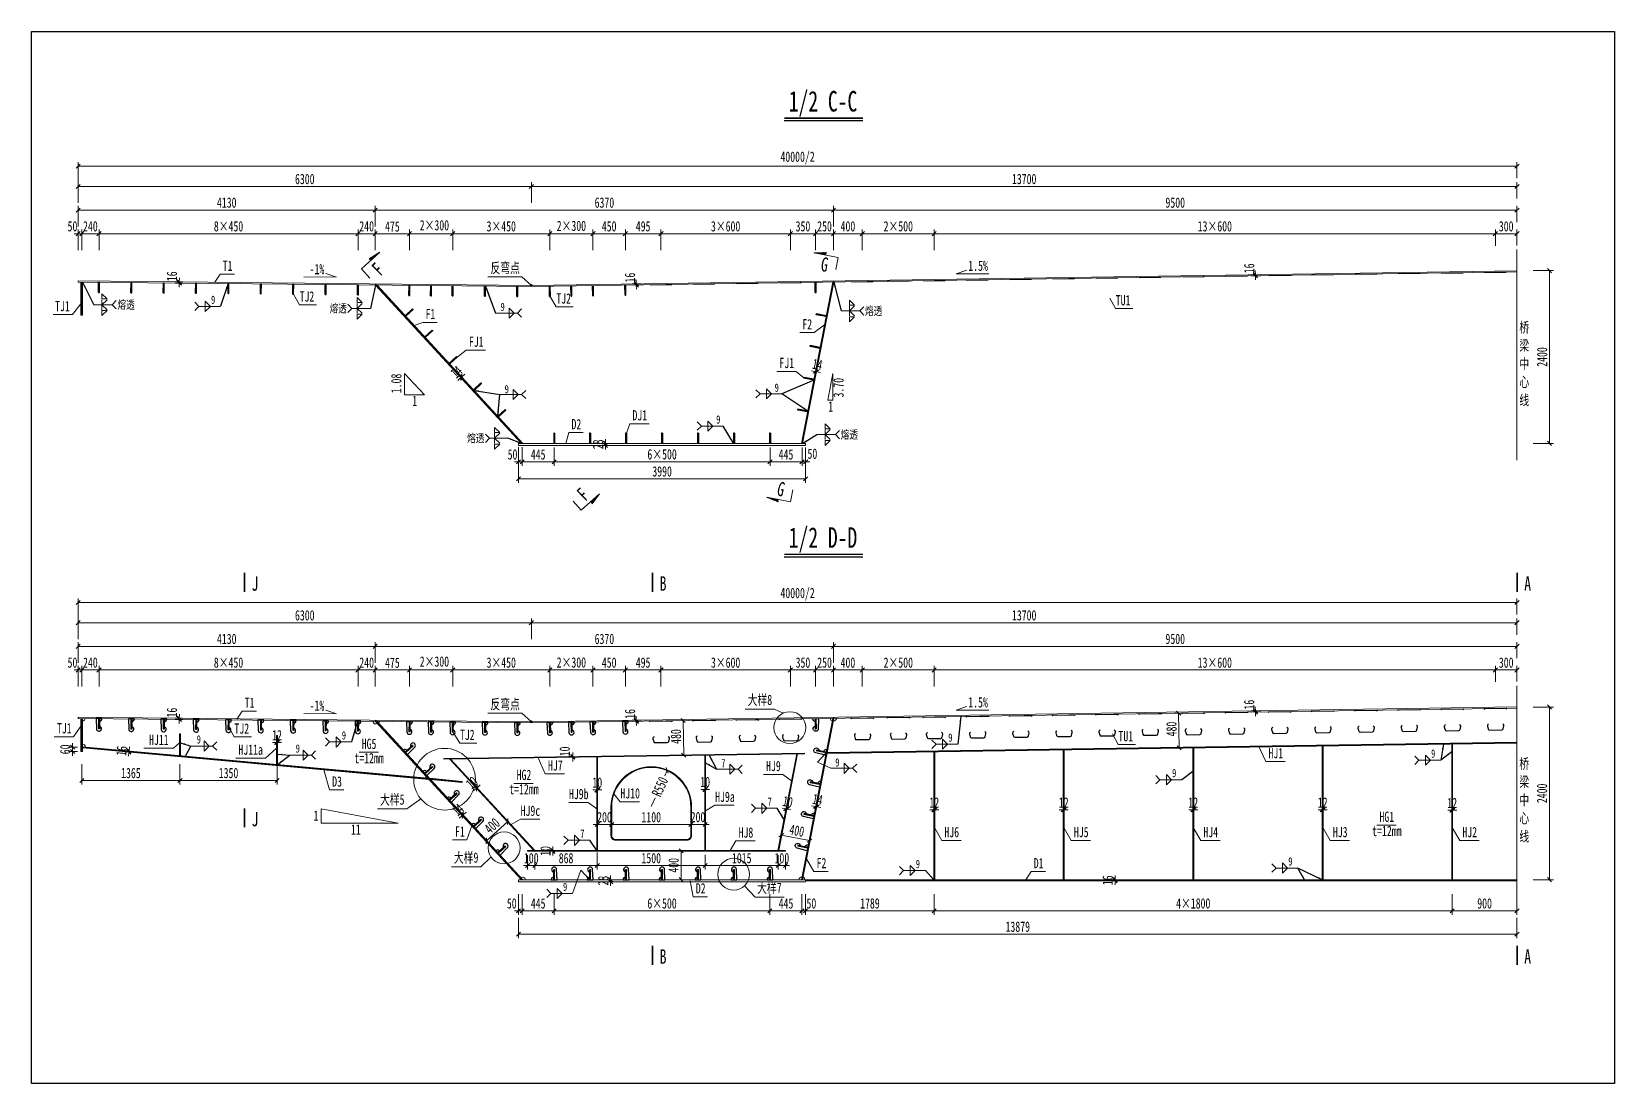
# Model space of a CAD drawing. Header units: millimetres. Extents: x 44597 to 300567, y -113054 to 73044.
# Drawn here: x 69567 to 91567, y -50931 to -36314 of the extents above; entities that cross this region are included whole.
import ezdxf
from ezdxf.enums import TextEntityAlignment as Align

# ---------------------------------------------------------------- set-up
doc = ezdxf.new("R2010")
doc.units = ezdxf.units.MM
doc.linetypes.add('CENTER2', pattern=[28.575, 19.05, -3.175, 3.175, -3.175])
doc.layers.get('Defpoints').update_dxf_attribs({"color": 8})
for name, color, linetype, lineweight in [('Dim', 4, 'Continuous', 15), ('中心线', 2, 'CENTER2', 15), ('文字', 7, 'Continuous', 15), ('标注线及字体', 2, 'Continuous', 15), ('粗线', 3, 'Continuous', 35), ('细实线', 4, 'Continuous', 15), ('钢板粗线', 1, 'Continuous', 25), ('钢板细线', 6, 'Continuous', 15)]:
    doc.layers.add(name, color=color, linetype=linetype, lineweight=lineweight)
doc.layers.add('Text', color=4, linetype='Continuous')
doc.styles.add('111', font='', dxfattribs={"width": 0.7})
doc.styles.add('BM_Dim', font='', dxfattribs={"width": 0.85})
doc.styles.add('SMEDI', font='', dxfattribs={"width": 0.75})
doc.styles.get("Standard").update_dxf_attribs({"font": ''})
doc.styles.get('111').set_extended_font_data('仿宋_GB2312')
doc.styles.get('BM_Dim').set_extended_font_data('仿宋_GB2312')
doc.styles.get('SMEDI').set_extended_font_data('仿宋_GB2312')
doc.styles.get('Standard').set_extended_font_data('仿宋_GB2312')
doc.dimstyles.new('200', dxfattribs={"dimscale": 0, "dimtxt": 2.5, "dimasz": 1, "dimexe": 1, "dimexo": 1, "dimgap": 0.6, "dimtad": 1, "dimdec": 0, "dimdsep": 46, "dimtxsty": '111', "dimblk": 'OBLIQUE', "dimcen": 0, "dimclrd": 4, "dimclre": 4, "dimclrt": 4, "dimadec": 1, "dimazin": 2, "dimtfac": 1, "dimtdec": 0, "dimtix": 1, "dimtmove": 2, "dimatfit": 3, "dimfxl": 4, "dimfxlon": 1, "dimtolj": 1, "dimlwd": -1, "dimlwe": -1, "dimarcsym": 0})
doc.dimstyles.new('MSteel_1.0_1.0', dxfattribs={"dimtxt": 3, "dimasz": 1.2, "dimexe": 1, "dimexo": 1, "dimgap": 1, "dimtad": 3, "dimtoh": 1, "dimdec": 0, "dimzin": 0, "dimdsep": 46, "dimtxsty": 'Standard', "dimblk": 'ARCHTICK', "dimcen": 0.09, "dimclrd": 3, "dimclre": 3, "dimadec": 0, "dimazin": 0, "dimtfac": 1, "dimtdec": 4, "dimtofl": 0, "dimtmove": 0, "dimatfit": 3, "dimfxl": 1, "dimtolj": 1, "dimtzin": 0, "dimarcsym": 0})

msp = doc.modelspace()

# ---------------------------------------------------------------- texts
at = {"layer": 'Text', "style": 'SMEDI', "width": 0.75}
for s, p in [('9', (72060, -40039.8)), ('9', (76084.5, -40139.6)), ('9', (76141.4, -41282.5)), ('9', (79894.2, -41262.4)), ('9', (79081.6, -41703.9)), ('9', (71861.4, -46151.1)), ('9', (73878, -46094.4)), ('9', (82308, -46126)), ('9', (73236.9, -46276.9)), ('9', (80737.3, -46470.5)), ('9', (89019.4, -46348.8)), ('7', (79152.6, -46480)), ('9', (85419.4, -46618.8)), ('7', (79797.5, -47016.1)), ('7', (77192.2, -47461.3)), ('9', (81856.4, -47882.2)), ('9', (87034.5, -47846.5)), ('9', (76952.8, -48199.6))]:
    msp.add_text(s, height=114.3, dxfattribs=at).set_placement(p, align=Align.MIDDLE_LEFT)
at = {"layer": '文字', "style": 'BM_Dim', "width": 0.7}
for s, height, p in [('T1', 142.86, (72290.7, -39681.6)), ('反弯点', 142.86, (76149.3, -39711.7)), ('1.5%', 142.86, (82721.9, -39681.4)), ('TJ2', 142.86, (73393.1, -40108.5)), ('TJ2', 142.86, (76961.1, -40136.9)), ('TU1', 142.86, (84738.1, -40161)), ('TJ1', 142.86, (69994.5, -40242.9)), ('F1', 142.86, (75109.4, -40352.5)), ('F2', 142.86, (80347.4, -40494.3)), ('桥', 142.9, (90314.3, -40538.7)), ('FJ1', 142.86, (75746.3, -40737)), ('梁', 142.9, (90314.3, -40791.3)), ('FJ1', 142.86, (80063.2, -41033.1)), ('中', 142.9, (90314.3, -41043.9)), ('心', 142.9, (90314.3, -41296.4)), ('线', 142.9, (90314.3, -41549)), ('1', 142.9, (74892, -41558.8)), ('DJ1', 142.86, (78019.7, -41759.7)), ('1', 142.9, (80674.2, -41637.8)), ('D2', 142.86, (77138.6, -41883.7)), ('大样8', 142.86, (79689.5, -45715.4)), ('T1', 142.86, (72596.3, -45754.9)), ('反弯点', 142.86, (76149.1, -45775.8)), ('1.5%', 142.86, (82721.7, -45749.1)), ('TJ1', 142.86, (70019.8, -46110)), ('TJ2', 142.86, (72487.4, -46114.1)), ('HJ11', 142.86, (71334.6, -46270.4)), ('HG5', 142.86, (74256.5, -46326.6)), ('TJ2', 142.86, (75621.6, -46201)), ('TU1', 142.86, (84775.5, -46219.4)), ('HJ11a', 142.86, (72610.7, -46407.5)), ('t=12mm', 142.86, (74256.5, -46525)), ('HJ1', 142.86, (86861, -46456.3)), ('桥', 142.9, (90314, -46602.8)), ('HG2', 142.86, (76409.8, -46758.5)), ('HJ7', 142.86, (76846.1, -46626.1)), ('HJ9', 142.86, (79877.3, -46634.8)), ('D3', 142.86, (73811.7, -46850.4)), ('t=12mm', 142.86, (76409.8, -46956.9)), ('HJ9b', 142.86, (77171.1, -47024)), ('HJ10', 142.86, (77886.3, -47014.7)), ('梁', 142.9, (90314, -46855.3)), ('大样5', 142.86, (74579.1, -47101.3)), ('HJ9c', 142.86, (76499.7, -47256.8)), ('HJ9a', 142.86, (79203.6, -47062.7)), ('中', 142.9, (90314, -47107.9)), ('1', 142.9, (73518.5, -47325.2)), ('HG1', 142.86, (88404.3, -47339.9)), ('心', 142.9, (90314, -47360.5)), ('11', 142.86, (74072.6, -47519.4)), ('F1', 142.86, (75520.6, -47545.2)), ('HJ8', 142.86, (79495.4, -47558.5)), ('HJ6', 142.86, (82356, -47552.8)), ('HJ5', 142.86, (84156, -47552.8)), ('HJ4', 142.86, (85956, -47552.8)), ('HJ3', 142.86, (87756, -47552.8)), ('t=12mm', 142.86, (88404.3, -47538.3)), ('HJ2', 142.86, (89556, -47552.8)), ('线', 142.9, (90314, -47613.1)), ('大样9', 142.86, (75606.3, -47907.9)), ('F2', 142.86, (80545.1, -47983.6)), ('D1', 142.86, (83563.8, -47985.6)), ('D2', 142.86, (78866.5, -48335.1)), ('大样7', 142.86, (79821.4, -48329.4))]:
    msp.add_text(s, height=height, dxfattribs=at).set_placement(p, align=Align.BOTTOM_CENTER)
for s, rotation, p in [('-1%', 359.42629, (73531.4, -39727.9)), ('1.08', 90, (74749.2, -41203.7)), ('3.70', 90, (80896.7, -41262.6)), ('-1%', 359.42629, (73531.2, -45795.6))]:
    msp.add_text(s, height=142.86, rotation=rotation, dxfattribs=at).set_placement(p, align=Align.BOTTOM_CENTER)
for s, rotation, p in [('F', 44.37408, (74449, -39686)), ('G', 351.06467, (80573.7, -39647.7)), ('F', 44.37408, (77298.8, -42816.8)), ('G', 346.93533, (79960.5, -42768.3))]:
    msp.add_text(s, height=200, rotation=rotation, dxfattribs=at).set_placement(p, align=Align.CENTER)
for s, p in [('J', (72670.4, -44084.1)), ('B', (78343.2, -44084.1)), ('A', (90361.4, -44084.1)), ('J', (72670.4, -47358.3)), ('B', (78343.2, -49269.5)), ('A', (90361.4, -49269.5))]:
    msp.add_text(s, height=200, dxfattribs=at).set_placement(p, align=Align.CENTER)
at = {"layer": '标注线及字体', "style": '111', "width": 0.7}
for s, p in [('1/2 C-C', (80566.6, -37304.5)), ('1/2 D-D', (80566.3, -43368.6))]:
    msp.add_text(s, height=285.71, dxfattribs=at).set_placement(p, align=Align.MIDDLE)

# ---------------------------------------------------------------- blocks, each defined once
blk = doc.blocks.new('U型肋1')
at = {"layer": 'Defpoints'}
blk.add_line((-160, 0), (160, 0), dxfattribs=at)
at = {"layer": '钢板粗线', "color": 6}
for p, q in [((148, -10), (160, 0)), ((-148, -10), (-160, 0))]:
    blk.add_line(p, q, dxfattribs=at)
blk.add_lwpolyline([(-99, -220, 0.414266), (-114, -245), (-104, -285, 0.348876), (-85, -300), (85, -300, 0.348876), (104, -285), (114, -245, 0.414091), (99, -220, 0.414091)], format="xyb", dxfattribs=at)
blk = doc.blocks.new('12-140加劲 有过焊孔')
at = {"layer": 'Defpoints'}
blk.add_line((0, 0), (0, 140), dxfattribs=at)
at = {"layer": '钢板粗线', "color": 7}
for p, q in [((-6, 0), (-6, 140)), ((-6, 140), (6, 140)), ((6, 0), (6, 140)), ((41, 0), (35, 141)), ((-41, 0), (41, 0))]:
    blk.add_line(p, q, dxfattribs=at)
for centre, start, end in [((-6, 0), 90, 180), ((0, 140), 2.441, 260.1291)]:
    blk.add_arc(centre, 35, start, end, dxfattribs=at)
blk = doc.blocks.new('14-160加劲 有过焊孔')
at = {"layer": 'Defpoints'}
blk.add_line((38609, 31489), (38609, 31629), dxfattribs=at)
at = {"layer": '钢板粗线', "color": 7}
for p, q in [((38568, 31489), (38650, 31489)), ((38603, 31489), (38603, 31629)), ((38603, 31629), (38615, 31629)), ((38615, 31489), (38615, 31629)), ((38650, 31489), (38644, 31631))]:
    blk.add_line(p, q, dxfattribs=at)
for centre, start, end in [((38603, 31489), 90, 180), ((38609, 31629), 2.441, 260.1291)]:
    blk.add_arc(centre, 35, start, end, dxfattribs=at)
blk = doc.blocks.new('_Oblique')
at = {"color": 0, "linetype": 'ByBlock', "lineweight": -2}
blk.add_line((-0.5, -0.5), (0.5, 0.5), dxfattribs=at)
blk = doc.blocks.new('*D218')
at = {"layer": 'Defpoints', "color": 0, "transparency": 16777216}
for p in [(90213, -39636), (90213, -42036), (90665, -42036)]:
    blk.add_point(p, dxfattribs=at)
at = {"layer": '细实线', "color": 4, "transparency": 16777216}
for p, q in [((90436, -39636), (90722, -39636)), ((90665, -39636), (90665, -42036)), ((90436, -42036), (90722, -42036))]:
    blk.add_line(p, q, dxfattribs=at)
at = {"layer": '细实线', "color": 4, "transparency": 16777216, "xscale": 57.14285714285715, "yscale": 57.14285714285715, "zscale": 57.14285714285715}
for p, rotation in [((90665, -39636), 90), ((90665, -42036), 270)]:
    blk.add_blockref('_Oblique', p, dxfattribs=dict(at, rotation=rotation))
at = {"layer": '细实线', "color": 4, "transparency": 16777216, "insert": (90563, -40836), "char_height": 142.9, "attachment_point": 5, "rotation": 90, "style": '111'}
blk.add_mtext('\\A1;2400', dxfattribs=at)
blk = doc.blocks.new('U型肋2')
at = {"layer": 'Defpoints'}
blk.add_line((89517, -40635), (89817, -40635), dxfattribs=at)
blk = doc.blocks.new('12-140加劲 无过焊孔')
at = {"layer": 'Defpoints'}
blk.add_line((38947, 32077), (38947, 32217), dxfattribs=at)
at = {"layer": '钢板粗线', "color": 7}
for p, q in [((38941, 32077), (38941, 32217)), ((38941, 32217), (38953, 32217)), ((38953, 32077), (38953, 32217)), ((38941, 32077), (38953, 32077))]:
    blk.add_line(p, q, dxfattribs=at)
blk = doc.blocks.new('14-160加劲 无过焊孔')
at = {"layer": 'Defpoints'}
blk.add_line((38609, 32077), (38609, 32217), dxfattribs=at)
at = {"layer": '钢板粗线', "color": 7}
for p, q in [((38603, 32077), (38603, 32217)), ((38603, 32217), (38615, 32217)), ((38615, 32077), (38615, 32217)), ((38603, 32077), (38615, 32077))]:
    blk.add_line(p, q, dxfattribs=at)
blk = doc.blocks.new('*D219')
at = {"layer": 'Defpoints', "color": 0, "transparency": 16777216}
for p in [(90213, -44858), (90213, -45081), (80713, -45843)]:
    blk.add_point(p, dxfattribs=at)
at = {"layer": '细实线', "color": 4, "transparency": 16777216}
for p, q in [((80713, -45086), (80713, -44801)), ((80713, -44858), (90213, -44858)), ((90213, -45024), (90213, -44801))]:
    blk.add_line(p, q, dxfattribs=at)
at = {"layer": '细实线', "color": 4, "transparency": 16777216, "xscale": 57.14285714285715, "yscale": 57.14285714285715, "zscale": 57.14285714285715, "rotation": 180}
blk.add_blockref('_Oblique', (80713, -44858), dxfattribs=at)
at = {"layer": '细实线', "color": 4, "transparency": 16777216, "xscale": 57.14285714285715, "yscale": 57.14285714285715, "zscale": 57.14285714285715}
blk.add_blockref('_Oblique', (90213, -44858), dxfattribs=at)
at = {"layer": '细实线', "color": 4, "transparency": 16777216, "insert": (85463, -44755), "char_height": 142.9, "attachment_point": 5, "style": '111'}
blk.add_mtext('\\A1;9500', dxfattribs=at)
blk = doc.blocks.new('*D220')
at = {"layer": 'Defpoints', "color": 0, "transparency": 16777216}
for p in [(74343, -44858), (70213, -45227), (74343, -45853)]:
    blk.add_point(p, dxfattribs=at)
at = {"layer": '细实线', "color": 4, "transparency": 16777216}
for p, q in [((70213, -45086), (70213, -44801)), ((70213, -44858), (74343, -44858)), ((74343, -45086), (74343, -44801))]:
    blk.add_line(p, q, dxfattribs=at)
at = {"layer": '细实线', "color": 4, "transparency": 16777216, "xscale": 57.14285714285715, "yscale": 57.14285714285715, "zscale": 57.14285714285715, "rotation": 180}
blk.add_blockref('_Oblique', (70213, -44858), dxfattribs=at)
at = {"layer": '细实线', "color": 4, "transparency": 16777216, "xscale": 57.14285714285715, "yscale": 57.14285714285715, "zscale": 57.14285714285715}
blk.add_blockref('_Oblique', (74343, -44858), dxfattribs=at)
at = {"layer": '细实线', "color": 4, "transparency": 16777216, "insert": (72278, -44755), "char_height": 142.9, "attachment_point": 5, "style": '111'}
blk.add_mtext('\\A1;4130', dxfattribs=at)
blk = doc.blocks.new('*D221')
at = {"layer": 'Defpoints', "color": 0, "transparency": 16777216}
for p in [(89913, -45186), (89913, -45410), (82113, -45838)]:
    blk.add_point(p, dxfattribs=at)
at = {"layer": '细实线', "color": 4, "transparency": 16777216}
for p, q in [((82113, -45415), (82113, -45129)), ((82113, -45186), (89913, -45186)), ((89913, -45353), (89913, -45129))]:
    blk.add_line(p, q, dxfattribs=at)
at = {"layer": '细实线', "color": 4, "transparency": 16777216, "xscale": 57.14285714285715, "yscale": 57.14285714285715, "zscale": 57.14285714285715, "rotation": 180}
blk.add_blockref('_Oblique', (82113, -45186), dxfattribs=at)
at = {"layer": '细实线', "color": 4, "transparency": 16777216, "xscale": 57.14285714285715, "yscale": 57.14285714285715, "zscale": 57.14285714285715}
blk.add_blockref('_Oblique', (89913, -45186), dxfattribs=at)
at = {"layer": '细实线', "color": 4, "transparency": 16777216, "insert": (86013, -45084), "char_height": 142.9, "attachment_point": 5, "style": '111'}
blk.add_mtext('\\A1;13×600', dxfattribs=at)
blk = doc.blocks.new('*D222')
at = {"layer": 'Defpoints', "color": 0, "transparency": 16777216}
for p in [(80713, -45186), (81113, -45515), (80713, -45843)]:
    blk.add_point(p, dxfattribs=at)
at = {"layer": '细实线', "color": 4, "transparency": 16777216}
for p, q in [((80713, -45415), (80713, -45129)), ((81113, -45186), (80713, -45186)), ((81113, -45415), (81113, -45129))]:
    blk.add_line(p, q, dxfattribs=at)
at = {"layer": '细实线', "color": 4, "transparency": 16777216, "xscale": 57.14285714285715, "yscale": 57.14285714285715, "zscale": 57.14285714285715, "rotation": 180}
blk.add_blockref('_Oblique', (80713, -45186), dxfattribs=at)
at = {"layer": '细实线', "color": 4, "transparency": 16777216, "xscale": 57.14285714285715, "yscale": 57.14285714285715, "zscale": 57.14285714285715}
blk.add_blockref('_Oblique', (81113, -45186), dxfattribs=at)
at = {"layer": '细实线', "color": 4, "transparency": 16777216, "insert": (80913, -45084), "char_height": 142.9, "attachment_point": 5, "style": '111'}
blk.add_mtext('\\A1;400', dxfattribs=at)
blk = doc.blocks.new('*D223')
at = {"layer": 'Defpoints', "color": 0, "transparency": 16777216}
for p in [(90213, -45186), (89913, -45410), (90213, -45406)]:
    blk.add_point(p, dxfattribs=at)
at = {"layer": '细实线', "color": 4, "transparency": 16777216}
for p, q in [((89913, -45353), (89913, -45129)), ((89913, -45186), (90213, -45186)), ((90213, -45348), (90213, -45129))]:
    blk.add_line(p, q, dxfattribs=at)
at = {"layer": '细实线', "color": 4, "transparency": 16777216, "xscale": 57.14285714285715, "yscale": 57.14285714285715, "zscale": 57.14285714285715, "rotation": 180}
blk.add_blockref('_Oblique', (89913, -45186), dxfattribs=at)
at = {"layer": '细实线', "color": 4, "transparency": 16777216, "xscale": 57.14285714285715, "yscale": 57.14285714285715, "zscale": 57.14285714285715}
blk.add_blockref('_Oblique', (90213, -45186), dxfattribs=at)
at = {"layer": '细实线', "color": 4, "transparency": 16777216, "insert": (90063, -45084), "char_height": 142.9, "attachment_point": 5, "style": '111'}
blk.add_mtext('\\A1;300', dxfattribs=at)
blk = doc.blocks.new('*D224')
at = {"layer": 'Defpoints', "color": 0, "transparency": 16777216}
for p in [(80463, -45186), (80463, -45863), (80713, -45843)]:
    blk.add_point(p, dxfattribs=at)
at = {"layer": '细实线', "color": 4, "transparency": 16777216}
for p, q in [((80463, -45186), (80406, -45186)), ((80463, -45415), (80463, -45129)), ((80713, -45186), (80463, -45186)), ((80713, -45415), (80713, -45129)), ((80713, -45186), (80770, -45186))]:
    blk.add_line(p, q, dxfattribs=at)
at = {"layer": '细实线', "color": 4, "transparency": 16777216, "xscale": 57.14285714285715, "yscale": 57.14285714285715, "zscale": 57.14285714285715}
blk.add_blockref('_Oblique', (80463, -45186), dxfattribs=at)
at = {"layer": '细实线', "color": 4, "transparency": 16777216, "xscale": 57.14285714285715, "yscale": 57.14285714285715, "zscale": 57.14285714285715, "rotation": 180}
blk.add_blockref('_Oblique', (80713, -45186), dxfattribs=at)
at = {"layer": '细实线', "color": 4, "transparency": 16777216, "insert": (80588, -45084), "char_height": 142.9, "attachment_point": 5, "style": '111'}
blk.add_mtext('\\A1;250', dxfattribs=at)
blk = doc.blocks.new('*D225')
at = {"layer": 'Defpoints', "color": 0, "transparency": 16777216}
for p in [(80113, -45186), (80113, -45694), (78313, -45895)]:
    blk.add_point(p, dxfattribs=at)
at = {"layer": '细实线', "color": 4, "transparency": 16777216}
for p, q in [((78313, -45415), (78313, -45129)), ((78313, -45186), (80113, -45186)), ((80113, -45415), (80113, -45129))]:
    blk.add_line(p, q, dxfattribs=at)
at = {"layer": '细实线', "color": 4, "transparency": 16777216, "xscale": 57.14285714285715, "yscale": 57.14285714285715, "zscale": 57.14285714285715, "rotation": 180}
blk.add_blockref('_Oblique', (78313, -45186), dxfattribs=at)
at = {"layer": '细实线', "color": 4, "transparency": 16777216, "xscale": 57.14285714285715, "yscale": 57.14285714285715, "zscale": 57.14285714285715}
blk.add_blockref('_Oblique', (80113, -45186), dxfattribs=at)
at = {"layer": '细实线', "color": 4, "transparency": 16777216, "insert": (79213, -45084), "char_height": 142.9, "attachment_point": 5, "style": '111'}
blk.add_mtext('\\A1;3×600', dxfattribs=at)
blk = doc.blocks.new('*D226')
at = {"layer": 'Defpoints', "color": 0, "transparency": 16777216}
for p in [(81113, -45186), (81113, -45515), (82113, -45500)]:
    blk.add_point(p, dxfattribs=at)
at = {"layer": '细实线', "color": 4, "transparency": 16777216}
for p, q in [((81113, -45415), (81113, -45129)), ((82113, -45186), (81113, -45186)), ((82113, -45415), (82113, -45129))]:
    blk.add_line(p, q, dxfattribs=at)
at = {"layer": '细实线', "color": 4, "transparency": 16777216, "xscale": 57.14285714285715, "yscale": 57.14285714285715, "zscale": 57.14285714285715, "rotation": 180}
blk.add_blockref('_Oblique', (81113, -45186), dxfattribs=at)
at = {"layer": '细实线', "color": 4, "transparency": 16777216, "xscale": 57.14285714285715, "yscale": 57.14285714285715, "zscale": 57.14285714285715}
blk.add_blockref('_Oblique', (82113, -45186), dxfattribs=at)
at = {"layer": '细实线', "color": 4, "transparency": 16777216, "insert": (81613, -45084), "char_height": 142.9, "attachment_point": 5, "style": '111'}
blk.add_mtext('\\A1;2×500', dxfattribs=at)
blk = doc.blocks.new('*D227')
at = {"layer": 'Defpoints', "color": 0, "transparency": 16777216}
for p in [(80113, -45186), (80113, -45868), (80463, -45843)]:
    blk.add_point(p, dxfattribs=at)
at = {"layer": '细实线', "color": 4, "transparency": 16777216}
for p, q in [((80113, -45415), (80113, -45129)), ((80463, -45186), (80113, -45186)), ((80463, -45415), (80463, -45129))]:
    blk.add_line(p, q, dxfattribs=at)
at = {"layer": '细实线', "color": 4, "transparency": 16777216, "xscale": 57.14285714285715, "yscale": 57.14285714285715, "zscale": 57.14285714285715, "rotation": 180}
blk.add_blockref('_Oblique', (80113, -45186), dxfattribs=at)
at = {"layer": '细实线', "color": 4, "transparency": 16777216, "xscale": 57.14285714285715, "yscale": 57.14285714285715, "zscale": 57.14285714285715}
blk.add_blockref('_Oblique', (80463, -45186), dxfattribs=at)
at = {"layer": '细实线', "color": 4, "transparency": 16777216, "insert": (80288, -45084), "char_height": 142.9, "attachment_point": 5, "style": '111'}
blk.add_mtext('\\A1;350', dxfattribs=at)
blk = doc.blocks.new('*D228')
at = {"layer": 'Defpoints', "color": 0, "transparency": 16777216}
for p in [(90213, -44529), (90213, -44753), (76513, -45577)]:
    blk.add_point(p, dxfattribs=at)
at = {"layer": '细实线', "color": 4, "transparency": 16777216}
for p, q in [((76513, -44758), (76513, -44472)), ((76513, -44529), (90213, -44529)), ((90213, -44696), (90213, -44472))]:
    blk.add_line(p, q, dxfattribs=at)
at = {"layer": '细实线', "color": 4, "transparency": 16777216, "xscale": 57.14285714285715, "yscale": 57.14285714285715, "zscale": 57.14285714285715, "rotation": 180}
blk.add_blockref('_Oblique', (76513, -44529), dxfattribs=at)
at = {"layer": '细实线', "color": 4, "transparency": 16777216, "xscale": 57.14285714285715, "yscale": 57.14285714285715, "zscale": 57.14285714285715}
blk.add_blockref('_Oblique', (90213, -44529), dxfattribs=at)
at = {"layer": '细实线', "color": 4, "transparency": 16777216, "insert": (83363, -44427), "char_height": 142.9, "attachment_point": 5, "style": '111'}
blk.add_mtext('\\A1;13700', dxfattribs=at)
blk = doc.blocks.new('*D229')
at = {"layer": 'Defpoints', "color": 0, "transparency": 16777216}
for p in [(76513, -44529), (70213, -44898), (76513, -45577)]:
    blk.add_point(p, dxfattribs=at)
at = {"layer": '细实线', "color": 4, "transparency": 16777216}
for p, q in [((70213, -44758), (70213, -44472)), ((70213, -44529), (76513, -44529)), ((76513, -44758), (76513, -44472))]:
    blk.add_line(p, q, dxfattribs=at)
at = {"layer": '细实线', "color": 4, "transparency": 16777216, "xscale": 57.14285714285715, "yscale": 57.14285714285715, "zscale": 57.14285714285715, "rotation": 180}
blk.add_blockref('_Oblique', (70213, -44529), dxfattribs=at)
at = {"layer": '细实线', "color": 4, "transparency": 16777216, "xscale": 57.14285714285715, "yscale": 57.14285714285715, "zscale": 57.14285714285715}
blk.add_blockref('_Oblique', (76513, -44529), dxfattribs=at)
at = {"layer": '细实线', "color": 4, "transparency": 16777216, "insert": (73363, -44427), "char_height": 142.9, "attachment_point": 5, "style": '111'}
blk.add_mtext('\\A1;6300', dxfattribs=at)
blk = doc.blocks.new('*D230')
at = {"layer": 'Defpoints', "color": 0, "transparency": 16777216}
for p in [(80713, -44858), (74343, -45227), (80713, -45843)]:
    blk.add_point(p, dxfattribs=at)
at = {"layer": '细实线', "color": 4, "transparency": 16777216}
for p, q in [((74343, -45086), (74343, -44801)), ((74343, -44858), (80713, -44858)), ((80713, -45086), (80713, -44801))]:
    blk.add_line(p, q, dxfattribs=at)
at = {"layer": '细实线', "color": 4, "transparency": 16777216, "xscale": 57.14285714285715, "yscale": 57.14285714285715, "zscale": 57.14285714285715, "rotation": 180}
blk.add_blockref('_Oblique', (74343, -44858), dxfattribs=at)
at = {"layer": '细实线', "color": 4, "transparency": 16777216, "xscale": 57.14285714285715, "yscale": 57.14285714285715, "zscale": 57.14285714285715}
blk.add_blockref('_Oblique', (80713, -44858), dxfattribs=at)
at = {"layer": '细实线', "color": 4, "transparency": 16777216, "insert": (77528, -44755), "char_height": 142.9, "attachment_point": 5, "style": '111'}
blk.add_mtext('\\A1;6370', dxfattribs=at)
blk = doc.blocks.new('*D231')
at = {"layer": 'Defpoints', "color": 0, "transparency": 16777216}
for p in [(90213, -44249), (70213, -44581), (90213, -44473)]:
    blk.add_point(p, dxfattribs=at)
at = {"layer": '细实线', "color": 4, "transparency": 16777216}
for p, q in [((70213, -44478), (70213, -44192)), ((90213, -44416), (90213, -44192)), ((70213, -44249), (90213, -44249))]:
    blk.add_line(p, q, dxfattribs=at)
at = {"layer": '细实线', "color": 4, "transparency": 16777216, "xscale": 57.14285714285715, "yscale": 57.14285714285715, "zscale": 57.14285714285715, "rotation": 180}
blk.add_blockref('_Oblique', (70213, -44249), dxfattribs=at)
at = {"layer": '细实线', "color": 4, "transparency": 16777216, "xscale": 57.14285714285715, "yscale": 57.14285714285715, "zscale": 57.14285714285715}
blk.add_blockref('_Oblique', (90213, -44249), dxfattribs=at)
at = {"layer": '细实线', "color": 4, "transparency": 16777216, "insert": (80213, -44133), "char_height": 142.86, "attachment_point": 5, "style": '111'}
blk.add_mtext('\\A1;40000/2', dxfattribs=at)
blk = doc.blocks.new('*D232')
at = {"layer": 'Defpoints', "color": 0, "transparency": 16777216}
for p in [(90213, -45701), (90213, -48101), (90665, -48101)]:
    blk.add_point(p, dxfattribs=at)
at = {"layer": '细实线', "color": 4, "transparency": 16777216}
for p, q in [((90436, -45701), (90722, -45701)), ((90665, -45701), (90665, -48101)), ((90436, -48101), (90722, -48101))]:
    blk.add_line(p, q, dxfattribs=at)
at = {"layer": '细实线', "color": 4, "transparency": 16777216, "xscale": 57.14285714285715, "yscale": 57.14285714285715, "zscale": 57.14285714285715}
for p, rotation in [((90665, -45701), 90), ((90665, -48101), 270)]:
    blk.add_blockref('_Oblique', p, dxfattribs=dict(at, rotation=rotation))
at = {"layer": '细实线', "color": 4, "transparency": 16777216, "insert": (90562, -46901), "char_height": 142.9, "attachment_point": 5, "rotation": 90, "style": '111'}
blk.add_mtext('\\A1;2400', dxfattribs=at)
blk = doc.blocks.new('*D238')
at = {"layer": 'Defpoints', "color": 0, "transparency": 16777216}
for p in [(90213, -38794), (90213, -39017), (80713, -39779)]:
    blk.add_point(p, dxfattribs=at)
at = {"layer": '细实线', "color": 4, "transparency": 16777216}
for p, q in [((80713, -39022), (80713, -38736)), ((80713, -38794), (90213, -38794)), ((90213, -38960), (90213, -38736))]:
    blk.add_line(p, q, dxfattribs=at)
at = {"layer": '细实线', "color": 4, "transparency": 16777216, "xscale": 57.14285714285715, "yscale": 57.14285714285715, "zscale": 57.14285714285715, "rotation": 180}
blk.add_blockref('_Oblique', (80713, -38794), dxfattribs=at)
at = {"layer": '细实线', "color": 4, "transparency": 16777216, "xscale": 57.14285714285715, "yscale": 57.14285714285715, "zscale": 57.14285714285715}
blk.add_blockref('_Oblique', (90213, -38794), dxfattribs=at)
at = {"layer": '细实线', "color": 4, "transparency": 16777216, "insert": (85463, -38691), "char_height": 142.9, "attachment_point": 5, "style": '111'}
blk.add_mtext('\\A1;9500', dxfattribs=at)
blk = doc.blocks.new('*D239')
at = {"layer": 'Defpoints', "color": 0, "transparency": 16777216}
for p in [(74343, -38794), (70213, -39163), (74343, -39789)]:
    blk.add_point(p, dxfattribs=at)
at = {"layer": '细实线', "color": 4, "transparency": 16777216}
for p, q in [((70213, -39022), (70213, -38736)), ((70213, -38794), (74343, -38794)), ((74343, -39022), (74343, -38736))]:
    blk.add_line(p, q, dxfattribs=at)
at = {"layer": '细实线', "color": 4, "transparency": 16777216, "xscale": 57.14285714285715, "yscale": 57.14285714285715, "zscale": 57.14285714285715, "rotation": 180}
blk.add_blockref('_Oblique', (70213, -38794), dxfattribs=at)
at = {"layer": '细实线', "color": 4, "transparency": 16777216, "xscale": 57.14285714285715, "yscale": 57.14285714285715, "zscale": 57.14285714285715}
blk.add_blockref('_Oblique', (74343, -38794), dxfattribs=at)
at = {"layer": '细实线', "color": 4, "transparency": 16777216, "insert": (72278, -38691), "char_height": 142.9, "attachment_point": 5, "style": '111'}
blk.add_mtext('\\A1;4130', dxfattribs=at)
blk = doc.blocks.new('*D240')
at = {"layer": 'Defpoints', "color": 0, "transparency": 16777216}
for p in [(89913, -39122), (89913, -39346), (82113, -39774)]:
    blk.add_point(p, dxfattribs=at)
at = {"layer": '细实线', "color": 4, "transparency": 16777216}
for p, q in [((82113, -39351), (82113, -39065)), ((82113, -39122), (89913, -39122)), ((89913, -39289), (89913, -39065))]:
    blk.add_line(p, q, dxfattribs=at)
at = {"layer": '细实线', "color": 4, "transparency": 16777216, "xscale": 57.14285714285715, "yscale": 57.14285714285715, "zscale": 57.14285714285715, "rotation": 180}
blk.add_blockref('_Oblique', (82113, -39122), dxfattribs=at)
at = {"layer": '细实线', "color": 4, "transparency": 16777216, "xscale": 57.14285714285715, "yscale": 57.14285714285715, "zscale": 57.14285714285715}
blk.add_blockref('_Oblique', (89913, -39122), dxfattribs=at)
at = {"layer": '细实线', "color": 4, "transparency": 16777216, "insert": (86013, -39020), "char_height": 142.9, "attachment_point": 5, "style": '111'}
blk.add_mtext('\\A1;13×600', dxfattribs=at)
blk = doc.blocks.new('*D241')
at = {"layer": 'Defpoints', "color": 0, "transparency": 16777216}
for p in [(80713, -39122), (81113, -39451), (80713, -39779)]:
    blk.add_point(p, dxfattribs=at)
at = {"layer": '细实线', "color": 4, "transparency": 16777216}
for p, q in [((80713, -39351), (80713, -39065)), ((81113, -39122), (80713, -39122)), ((81113, -39351), (81113, -39065))]:
    blk.add_line(p, q, dxfattribs=at)
at = {"layer": '细实线', "color": 4, "transparency": 16777216, "xscale": 57.14285714285715, "yscale": 57.14285714285715, "zscale": 57.14285714285715, "rotation": 180}
blk.add_blockref('_Oblique', (80713, -39122), dxfattribs=at)
at = {"layer": '细实线', "color": 4, "transparency": 16777216, "xscale": 57.14285714285715, "yscale": 57.14285714285715, "zscale": 57.14285714285715}
blk.add_blockref('_Oblique', (81113, -39122), dxfattribs=at)
at = {"layer": '细实线', "color": 4, "transparency": 16777216, "insert": (80913, -39020), "char_height": 142.9, "attachment_point": 5, "style": '111'}
blk.add_mtext('\\A1;400', dxfattribs=at)
blk = doc.blocks.new('*D242')
at = {"layer": 'Defpoints', "color": 0, "transparency": 16777216}
for p in [(90213, -39122), (89913, -39346), (90213, -39341)]:
    blk.add_point(p, dxfattribs=at)
at = {"layer": '细实线', "color": 4, "transparency": 16777216}
for p, q in [((89913, -39289), (89913, -39065)), ((89913, -39122), (90213, -39122)), ((90213, -39284), (90213, -39065))]:
    blk.add_line(p, q, dxfattribs=at)
at = {"layer": '细实线', "color": 4, "transparency": 16777216, "xscale": 57.14285714285715, "yscale": 57.14285714285715, "zscale": 57.14285714285715, "rotation": 180}
blk.add_blockref('_Oblique', (89913, -39122), dxfattribs=at)
at = {"layer": '细实线', "color": 4, "transparency": 16777216, "xscale": 57.14285714285715, "yscale": 57.14285714285715, "zscale": 57.14285714285715}
blk.add_blockref('_Oblique', (90213, -39122), dxfattribs=at)
at = {"layer": '细实线', "color": 4, "transparency": 16777216, "insert": (90063, -39020), "char_height": 142.9, "attachment_point": 5, "style": '111'}
blk.add_mtext('\\A1;300', dxfattribs=at)
blk = doc.blocks.new('*D243')
at = {"layer": 'Defpoints', "color": 0, "transparency": 16777216}
for p in [(80463, -39122), (80463, -39799), (80713, -39779)]:
    blk.add_point(p, dxfattribs=at)
at = {"layer": '细实线', "color": 4, "transparency": 16777216}
for p, q in [((80463, -39122), (80406, -39122)), ((80463, -39351), (80463, -39065)), ((80713, -39122), (80463, -39122)), ((80713, -39351), (80713, -39065)), ((80713, -39122), (80770, -39122))]:
    blk.add_line(p, q, dxfattribs=at)
at = {"layer": '细实线', "color": 4, "transparency": 16777216, "xscale": 57.14285714285715, "yscale": 57.14285714285715, "zscale": 57.14285714285715}
blk.add_blockref('_Oblique', (80463, -39122), dxfattribs=at)
at = {"layer": '细实线', "color": 4, "transparency": 16777216, "xscale": 57.14285714285715, "yscale": 57.14285714285715, "zscale": 57.14285714285715, "rotation": 180}
blk.add_blockref('_Oblique', (80713, -39122), dxfattribs=at)
at = {"layer": '细实线', "color": 4, "transparency": 16777216, "insert": (80588, -39020), "char_height": 142.9, "attachment_point": 5, "style": '111'}
blk.add_mtext('\\A1;250', dxfattribs=at)
blk = doc.blocks.new('*D244')
at = {"layer": 'Defpoints', "color": 0, "transparency": 16777216}
for p in [(70263, -39122), (70213, -39761), (70263, -39795)]:
    blk.add_point(p, dxfattribs=at)
at = {"layer": '细实线', "color": 4, "transparency": 16777216}
for p, q in [((70213, -39122), (70156, -39122)), ((70213, -39351), (70213, -39065)), ((70213, -39122), (70263, -39122)), ((70263, -39351), (70263, -39065)), ((70263, -39122), (70321, -39122))]:
    blk.add_line(p, q, dxfattribs=at)
at = {"layer": '细实线', "color": 4, "transparency": 16777216, "xscale": 57.14285714285715, "yscale": 57.14285714285715, "zscale": 57.14285714285715}
blk.add_blockref('_Oblique', (70213, -39122), dxfattribs=at)
at = {"layer": '细实线', "color": 4, "transparency": 16777216, "xscale": 57.14285714285715, "yscale": 57.14285714285715, "zscale": 57.14285714285715, "rotation": 180}
blk.add_blockref('_Oblique', (70263, -39122), dxfattribs=at)
at = {"layer": '细实线', "color": 4, "transparency": 16777216, "insert": (70134, -39020), "char_height": 142.9, "attachment_point": 5, "style": '111'}
blk.add_mtext('\\A1;50', dxfattribs=at)
blk = doc.blocks.new('*D245')
at = {"layer": 'Defpoints', "color": 0, "transparency": 16777216}
for p in [(70503, -39122), (70263, -39795), (70503, -39798)]:
    blk.add_point(p, dxfattribs=at)
at = {"layer": '细实线', "color": 4, "transparency": 16777216}
for p, q in [((70263, -39122), (70206, -39122)), ((70263, -39351), (70263, -39065)), ((70263, -39122), (70503, -39122)), ((70503, -39351), (70503, -39065)), ((70503, -39122), (70560, -39122))]:
    blk.add_line(p, q, dxfattribs=at)
at = {"layer": '细实线', "color": 4, "transparency": 16777216, "xscale": 57.14285714285715, "yscale": 57.14285714285715, "zscale": 57.14285714285715}
blk.add_blockref('_Oblique', (70263, -39122), dxfattribs=at)
at = {"layer": '细实线', "color": 4, "transparency": 16777216, "xscale": 57.14285714285715, "yscale": 57.14285714285715, "zscale": 57.14285714285715, "rotation": 180}
blk.add_blockref('_Oblique', (70503, -39122), dxfattribs=at)
at = {"layer": '细实线', "color": 4, "transparency": 16777216, "insert": (70383, -39020), "char_height": 142.9, "attachment_point": 5, "style": '111'}
blk.add_mtext('\\A1;240', dxfattribs=at)
blk = doc.blocks.new('*D246')
at = {"layer": 'Defpoints', "color": 0, "transparency": 16777216}
for p in [(80113, -39122), (80113, -39630), (78314, -39831)]:
    blk.add_point(p, dxfattribs=at)
at = {"layer": '细实线', "color": 4, "transparency": 16777216}
for p, q in [((78314, -39351), (78314, -39065)), ((78314, -39122), (80113, -39122)), ((80113, -39351), (80113, -39065))]:
    blk.add_line(p, q, dxfattribs=at)
at = {"layer": '细实线', "color": 4, "transparency": 16777216, "xscale": 57.14285714285715, "yscale": 57.14285714285715, "zscale": 57.14285714285715, "rotation": 180}
blk.add_blockref('_Oblique', (78314, -39122), dxfattribs=at)
at = {"layer": '细实线', "color": 4, "transparency": 16777216, "xscale": 57.14285714285715, "yscale": 57.14285714285715, "zscale": 57.14285714285715}
blk.add_blockref('_Oblique', (80113, -39122), dxfattribs=at)
at = {"layer": '细实线', "color": 4, "transparency": 16777216, "insert": (79213, -39020), "char_height": 142.9, "attachment_point": 5, "style": '111'}
blk.add_mtext('\\A1;3×600', dxfattribs=at)
blk = doc.blocks.new('*D247')
at = {"layer": 'Defpoints', "color": 0, "transparency": 16777216}
for p in [(74103, -39122), (70503, -39798), (74103, -39834)]:
    blk.add_point(p, dxfattribs=at)
at = {"layer": '细实线', "color": 4, "transparency": 16777216}
for p, q in [((70503, -39351), (70503, -39065)), ((70503, -39122), (74103, -39122)), ((74103, -39351), (74103, -39065))]:
    blk.add_line(p, q, dxfattribs=at)
at = {"layer": '细实线', "color": 4, "transparency": 16777216, "xscale": 57.14285714285715, "yscale": 57.14285714285715, "zscale": 57.14285714285715, "rotation": 180}
blk.add_blockref('_Oblique', (70503, -39122), dxfattribs=at)
at = {"layer": '细实线', "color": 4, "transparency": 16777216, "xscale": 57.14285714285715, "yscale": 57.14285714285715, "zscale": 57.14285714285715}
blk.add_blockref('_Oblique', (74103, -39122), dxfattribs=at)
at = {"layer": '细实线', "color": 4, "transparency": 16777216, "insert": (72303, -39020), "char_height": 142.9, "attachment_point": 5, "style": '111'}
blk.add_mtext('\\A1;8×450', dxfattribs=at)
blk = doc.blocks.new('*D248')
at = {"layer": 'Defpoints', "color": 0, "transparency": 16777216}
for p in [(81113, -39122), (81113, -39451), (82113, -39436)]:
    blk.add_point(p, dxfattribs=at)
at = {"layer": '细实线', "color": 4, "transparency": 16777216}
for p, q in [((81113, -39351), (81113, -39065)), ((82113, -39122), (81113, -39122)), ((82113, -39351), (82113, -39065))]:
    blk.add_line(p, q, dxfattribs=at)
at = {"layer": '细实线', "color": 4, "transparency": 16777216, "xscale": 57.14285714285715, "yscale": 57.14285714285715, "zscale": 57.14285714285715, "rotation": 180}
blk.add_blockref('_Oblique', (81113, -39122), dxfattribs=at)
at = {"layer": '细实线', "color": 4, "transparency": 16777216, "xscale": 57.14285714285715, "yscale": 57.14285714285715, "zscale": 57.14285714285715}
blk.add_blockref('_Oblique', (82113, -39122), dxfattribs=at)
at = {"layer": '细实线', "color": 4, "transparency": 16777216, "insert": (81613, -39020), "char_height": 142.9, "attachment_point": 5, "style": '111'}
blk.add_mtext('\\A1;2×500', dxfattribs=at)
blk = doc.blocks.new('*D249')
at = {"layer": 'Defpoints', "color": 0, "transparency": 16777216}
for p in [(74819, -39122), (74343, -39789), (74819, -39841)]:
    blk.add_point(p, dxfattribs=at)
at = {"layer": '细实线', "color": 4, "transparency": 16777216}
for p, q in [((74343, -39351), (74343, -39065)), ((74343, -39122), (74819, -39122)), ((74819, -39351), (74819, -39065))]:
    blk.add_line(p, q, dxfattribs=at)
at = {"layer": '细实线', "color": 4, "transparency": 16777216, "xscale": 57.14285714285715, "yscale": 57.14285714285715, "zscale": 57.14285714285715, "rotation": 180}
blk.add_blockref('_Oblique', (74343, -39122), dxfattribs=at)
at = {"layer": '细实线', "color": 4, "transparency": 16777216, "xscale": 57.14285714285715, "yscale": 57.14285714285715, "zscale": 57.14285714285715}
blk.add_blockref('_Oblique', (74819, -39122), dxfattribs=at)
at = {"layer": '细实线', "color": 4, "transparency": 16777216, "insert": (74581, -39022), "char_height": 142.9, "attachment_point": 5, "style": '111'}
blk.add_mtext('\\A1;475', dxfattribs=at)
blk = doc.blocks.new('*D250')
at = {"layer": 'Defpoints', "color": 0, "transparency": 16777216}
for p in [(74343, -39122), (74343, -39789), (74103, -39834)]:
    blk.add_point(p, dxfattribs=at)
at = {"layer": '细实线', "color": 4, "transparency": 16777216}
for p, q in [((74103, -39122), (74046, -39122)), ((74103, -39351), (74103, -39065)), ((74103, -39122), (74343, -39122)), ((74343, -39351), (74343, -39065)), ((74343, -39122), (74400, -39122))]:
    blk.add_line(p, q, dxfattribs=at)
at = {"layer": '细实线', "color": 4, "transparency": 16777216, "xscale": 57.14285714285715, "yscale": 57.14285714285715, "zscale": 57.14285714285715}
blk.add_blockref('_Oblique', (74103, -39122), dxfattribs=at)
at = {"layer": '细实线', "color": 4, "transparency": 16777216, "xscale": 57.14285714285715, "yscale": 57.14285714285715, "zscale": 57.14285714285715, "rotation": 180}
blk.add_blockref('_Oblique', (74343, -39122), dxfattribs=at)
at = {"layer": '细实线', "color": 4, "transparency": 16777216, "insert": (74223, -39020), "char_height": 142.9, "attachment_point": 5, "style": '111'}
blk.add_mtext('\\A1;240', dxfattribs=at)
blk = doc.blocks.new('*D251')
at = {"layer": 'Defpoints', "color": 0, "transparency": 16777216}
for p in [(80113, -39122), (80113, -39804), (80463, -39779)]:
    blk.add_point(p, dxfattribs=at)
at = {"layer": '细实线', "color": 4, "transparency": 16777216}
for p, q in [((80113, -39351), (80113, -39065)), ((80463, -39122), (80113, -39122)), ((80463, -39351), (80463, -39065))]:
    blk.add_line(p, q, dxfattribs=at)
at = {"layer": '细实线', "color": 4, "transparency": 16777216, "xscale": 57.14285714285715, "yscale": 57.14285714285715, "zscale": 57.14285714285715, "rotation": 180}
blk.add_blockref('_Oblique', (80113, -39122), dxfattribs=at)
at = {"layer": '细实线', "color": 4, "transparency": 16777216, "xscale": 57.14285714285715, "yscale": 57.14285714285715, "zscale": 57.14285714285715}
blk.add_blockref('_Oblique', (80463, -39122), dxfattribs=at)
at = {"layer": '细实线', "color": 4, "transparency": 16777216, "insert": (80288, -39020), "char_height": 142.9, "attachment_point": 5, "style": '111'}
blk.add_mtext('\\A1;350', dxfattribs=at)
blk = doc.blocks.new('*D252')
at = {"layer": 'Defpoints', "color": 0, "transparency": 16777216}
for p in [(74819, -39122), (74819, -39841), (75419, -39847)]:
    blk.add_point(p, dxfattribs=at)
at = {"layer": '细实线', "color": 4, "transparency": 16777216}
for p, q in [((74819, -39351), (74819, -39065)), ((75419, -39122), (74819, -39122)), ((75419, -39351), (75419, -39065))]:
    blk.add_line(p, q, dxfattribs=at)
at = {"layer": '细实线', "color": 4, "transparency": 16777216, "xscale": 57.14285714285715, "yscale": 57.14285714285715, "zscale": 57.14285714285715, "rotation": 180}
blk.add_blockref('_Oblique', (74819, -39122), dxfattribs=at)
at = {"layer": '细实线', "color": 4, "transparency": 16777216, "xscale": 57.14285714285715, "yscale": 57.14285714285715, "zscale": 57.14285714285715}
blk.add_blockref('_Oblique', (75419, -39122), dxfattribs=at)
at = {"layer": '细实线', "color": 4, "transparency": 16777216, "insert": (75165, -39006), "char_height": 142.9, "attachment_point": 5, "style": '111'}
blk.add_mtext('\\A1;2×300', dxfattribs=at)
blk = doc.blocks.new('*D253')
at = {"layer": 'Defpoints', "color": 0, "transparency": 16777216}
for p in [(76769, -39122), (75419, -39847), (76769, -39854)]:
    blk.add_point(p, dxfattribs=at)
at = {"layer": '细实线', "color": 4, "transparency": 16777216}
for p, q in [((75419, -39351), (75419, -39065)), ((75419, -39122), (76769, -39122)), ((76769, -39351), (76769, -39065))]:
    blk.add_line(p, q, dxfattribs=at)
at = {"layer": '细实线', "color": 4, "transparency": 16777216, "xscale": 57.14285714285715, "yscale": 57.14285714285715, "zscale": 57.14285714285715, "rotation": 180}
blk.add_blockref('_Oblique', (75419, -39122), dxfattribs=at)
at = {"layer": '细实线', "color": 4, "transparency": 16777216, "xscale": 57.14285714285715, "yscale": 57.14285714285715, "zscale": 57.14285714285715}
blk.add_blockref('_Oblique', (76769, -39122), dxfattribs=at)
at = {"layer": '细实线', "color": 4, "transparency": 16777216, "insert": (76094, -39020), "char_height": 142.9, "attachment_point": 5, "style": '111'}
blk.add_mtext('\\A1;3×450', dxfattribs=at)
blk = doc.blocks.new('*D234')
at = {"layer": 'Defpoints', "color": 0, "transparency": 16777216}
for p in [(90213, -38465), (90213, -38689), (76513, -39513)]:
    blk.add_point(p, dxfattribs=at)
at = {"layer": '细实线', "color": 4, "transparency": 16777216}
for p, q in [((76513, -38693), (76513, -38408)), ((76513, -38465), (90213, -38465)), ((90213, -38631), (90213, -38408))]:
    blk.add_line(p, q, dxfattribs=at)
at = {"layer": '细实线', "color": 4, "transparency": 16777216, "xscale": 57.14285714285715, "yscale": 57.14285714285715, "zscale": 57.14285714285715, "rotation": 180}
blk.add_blockref('_Oblique', (76513, -38465), dxfattribs=at)
at = {"layer": '细实线', "color": 4, "transparency": 16777216, "xscale": 57.14285714285715, "yscale": 57.14285714285715, "zscale": 57.14285714285715}
blk.add_blockref('_Oblique', (90213, -38465), dxfattribs=at)
at = {"layer": '细实线', "color": 4, "transparency": 16777216, "insert": (83363, -38363), "char_height": 142.9, "attachment_point": 5, "style": '111'}
blk.add_mtext('\\A1;13700', dxfattribs=at)
blk = doc.blocks.new('*D235')
at = {"layer": 'Defpoints', "color": 0, "transparency": 16777216}
for p in [(76513, -38465), (70213, -38834), (76513, -39513)]:
    blk.add_point(p, dxfattribs=at)
at = {"layer": '细实线', "color": 4, "transparency": 16777216}
for p, q in [((70213, -38693), (70213, -38408)), ((70213, -38465), (76513, -38465)), ((76513, -38693), (76513, -38408))]:
    blk.add_line(p, q, dxfattribs=at)
at = {"layer": '细实线', "color": 4, "transparency": 16777216, "xscale": 57.14285714285715, "yscale": 57.14285714285715, "zscale": 57.14285714285715, "rotation": 180}
blk.add_blockref('_Oblique', (70213, -38465), dxfattribs=at)
at = {"layer": '细实线', "color": 4, "transparency": 16777216, "xscale": 57.14285714285715, "yscale": 57.14285714285715, "zscale": 57.14285714285715}
blk.add_blockref('_Oblique', (76513, -38465), dxfattribs=at)
at = {"layer": '细实线', "color": 4, "transparency": 16777216, "insert": (73363, -38363), "char_height": 142.9, "attachment_point": 5, "style": '111'}
blk.add_mtext('\\A1;6300', dxfattribs=at)
blk = doc.blocks.new('*D236')
at = {"layer": 'Defpoints', "color": 0, "transparency": 16777216}
for p in [(80713, -38794), (74343, -39163), (80713, -39779)]:
    blk.add_point(p, dxfattribs=at)
at = {"layer": '细实线', "color": 4, "transparency": 16777216}
for p, q in [((74343, -39022), (74343, -38736)), ((74343, -38794), (80713, -38794)), ((80713, -39022), (80713, -38736))]:
    blk.add_line(p, q, dxfattribs=at)
at = {"layer": '细实线', "color": 4, "transparency": 16777216, "xscale": 57.14285714285715, "yscale": 57.14285714285715, "zscale": 57.14285714285715, "rotation": 180}
blk.add_blockref('_Oblique', (74343, -38794), dxfattribs=at)
at = {"layer": '细实线', "color": 4, "transparency": 16777216, "xscale": 57.14285714285715, "yscale": 57.14285714285715, "zscale": 57.14285714285715}
blk.add_blockref('_Oblique', (80713, -38794), dxfattribs=at)
at = {"layer": '细实线', "color": 4, "transparency": 16777216, "insert": (77528, -38691), "char_height": 142.9, "attachment_point": 5, "style": '111'}
blk.add_mtext('\\A1;6370', dxfattribs=at)
blk = doc.blocks.new('*D237')
at = {"layer": 'Defpoints', "color": 0, "transparency": 16777216}
for p in [(90213, -38185), (90213, -38409), (70213, -38517)]:
    blk.add_point(p, dxfattribs=at)
at = {"layer": '细实线', "color": 4, "transparency": 16777216}
for p, q in [((70213, -38414), (70213, -38128)), ((70213, -38185), (90213, -38185)), ((90213, -38352), (90213, -38128))]:
    blk.add_line(p, q, dxfattribs=at)
at = {"layer": '细实线', "color": 4, "transparency": 16777216, "xscale": 57.14285714285715, "yscale": 57.14285714285715, "zscale": 57.14285714285715, "rotation": 180}
blk.add_blockref('_Oblique', (70213, -38185), dxfattribs=at)
at = {"layer": '细实线', "color": 4, "transparency": 16777216, "xscale": 57.14285714285715, "yscale": 57.14285714285715, "zscale": 57.14285714285715}
blk.add_blockref('_Oblique', (90213, -38185), dxfattribs=at)
at = {"layer": '细实线', "color": 4, "transparency": 16777216, "insert": (80213, -38069), "char_height": 142.86, "attachment_point": 5, "style": '111'}
blk.add_mtext('\\A1;40000/2', dxfattribs=at)
blk = doc.blocks.new('*D265')
at = {"layer": 'Defpoints', "color": 0, "transparency": 16777216}
for p in [(77543, -42064), (77683, -42036), (77683, -42064)]:
    blk.add_point(p, dxfattribs=at)
at = {"layer": '细实线', "color": 4, "transparency": 16777216}
for p, q in [((77543, -42036), (77543, -41979)), ((77626, -42036), (77486, -42036)), ((77626, -42064), (77486, -42064)), ((77543, -42036), (77543, -42064)), ((77543, -42064), (77543, -42122))]:
    blk.add_line(p, q, dxfattribs=at)
at = {"layer": '细实线', "color": 4, "transparency": 16777216, "xscale": 57.14285714285715, "yscale": 57.14285714285715, "zscale": 57.14285714285715}
for p, rotation in [((77543, -42036), 270), ((77543, -42064), 90)]:
    blk.add_blockref('_Oblique', p, dxfattribs=dict(at, rotation=rotation))
at = {"layer": '细实线', "color": 4, "transparency": 16777216, "insert": (77441, -42050), "char_height": 142.9, "attachment_point": 5, "rotation": 90, "style": '111'}
blk.add_mtext('\\A1;28', dxfattribs=at)
blk = doc.blocks.new('*D266')
at = {"layer": 'Defpoints', "color": 0, "transparency": 16777216}
for p in [(79830, -42036), (80275, -42036), (79830, -42292)]:
    blk.add_point(p, dxfattribs=at)
at = {"layer": '细实线', "color": 4, "transparency": 16777216}
for p, q in [((79830, -42094), (79830, -42349)), ((80275, -42094), (80275, -42349)), ((80275, -42292), (79830, -42292))]:
    blk.add_line(p, q, dxfattribs=at)
at = {"layer": '细实线', "color": 4, "transparency": 16777216, "xscale": 57.14285714285715, "yscale": 57.14285714285715, "zscale": 57.14285714285715, "rotation": 180}
blk.add_blockref('_Oblique', (79830, -42292), dxfattribs=at)
at = {"layer": '细实线', "color": 4, "transparency": 16777216, "xscale": 57.14285714285715, "yscale": 57.14285714285715, "zscale": 57.14285714285715}
blk.add_blockref('_Oblique', (80275, -42292), dxfattribs=at)
at = {"layer": '细实线', "color": 4, "transparency": 16777216, "insert": (80052, -42191), "char_height": 142.9, "attachment_point": 5, "style": '111'}
blk.add_mtext('\\A1;445', dxfattribs=at)
blk = doc.blocks.new('*D267')
at = {"layer": 'Defpoints', "color": 0, "transparency": 16777216}
for p in [(76830, -42036), (79830, -42036), (76830, -42292)]:
    blk.add_point(p, dxfattribs=at)
at = {"layer": '细实线', "color": 4, "transparency": 16777216}
for p, q in [((76830, -42094), (76830, -42349)), ((79830, -42094), (79830, -42349)), ((79830, -42292), (76830, -42292))]:
    blk.add_line(p, q, dxfattribs=at)
at = {"layer": '细实线', "color": 4, "transparency": 16777216, "xscale": 57.14285714285715, "yscale": 57.14285714285715, "zscale": 57.14285714285715, "rotation": 180}
blk.add_blockref('_Oblique', (76830, -42292), dxfattribs=at)
at = {"layer": '细实线', "color": 4, "transparency": 16777216, "xscale": 57.14285714285715, "yscale": 57.14285714285715, "zscale": 57.14285714285715}
blk.add_blockref('_Oblique', (79830, -42292), dxfattribs=at)
at = {"layer": '细实线', "color": 4, "transparency": 16777216, "insert": (78330, -42189), "char_height": 142.9, "attachment_point": 5, "style": '111'}
blk.add_mtext('\\A1;6×500', dxfattribs=at)
blk = doc.blocks.new('*D268')
at = {"layer": 'Defpoints', "color": 0, "transparency": 16777216}
for p in [(76385, -42036), (76830, -42036), (76385, -42292)]:
    blk.add_point(p, dxfattribs=at)
at = {"layer": '细实线', "color": 4, "transparency": 16777216}
for p, q in [((76385, -42094), (76385, -42349)), ((76830, -42094), (76830, -42349)), ((76830, -42292), (76385, -42292))]:
    blk.add_line(p, q, dxfattribs=at)
at = {"layer": '细实线', "color": 4, "transparency": 16777216, "xscale": 57.14285714285715, "yscale": 57.14285714285715, "zscale": 57.14285714285715, "rotation": 180}
blk.add_blockref('_Oblique', (76385, -42292), dxfattribs=at)
at = {"layer": '细实线', "color": 4, "transparency": 16777216, "xscale": 57.14285714285715, "yscale": 57.14285714285715, "zscale": 57.14285714285715}
blk.add_blockref('_Oblique', (76830, -42292), dxfattribs=at)
at = {"layer": '细实线', "color": 4, "transparency": 16777216, "insert": (76607, -42191), "char_height": 142.9, "attachment_point": 5, "style": '111'}
blk.add_mtext('\\A1;445', dxfattribs=at)
blk = doc.blocks.new('*D269')
at = {"layer": 'Defpoints', "color": 0, "transparency": 16777216}
for p in [(76335, -42052), (80325, -42270), (76335, -42529)]:
    blk.add_point(p, dxfattribs=at)
at = {"layer": '细实线', "color": 4, "transparency": 16777216}
for p, q in [((76335, -42301), (76335, -42587)), ((80325, -42327), (80325, -42587)), ((80325, -42529), (76335, -42529))]:
    blk.add_line(p, q, dxfattribs=at)
at = {"layer": '细实线', "color": 4, "transparency": 16777216, "xscale": 57.14285714285715, "yscale": 57.14285714285715, "zscale": 57.14285714285715, "rotation": 180}
blk.add_blockref('_Oblique', (76335, -42529), dxfattribs=at)
at = {"layer": '细实线', "color": 4, "transparency": 16777216, "xscale": 57.14285714285715, "yscale": 57.14285714285715, "zscale": 57.14285714285715}
blk.add_blockref('_Oblique', (80325, -42529), dxfattribs=at)
at = {"layer": '细实线', "color": 4, "transparency": 16777216, "insert": (78330, -42427), "char_height": 142.9, "attachment_point": 5, "style": '111'}
blk.add_mtext('\\A1;3990', dxfattribs=at)
blk = doc.blocks.new('*D270')
at = {"layer": 'Defpoints', "color": 0, "transparency": 16777216}
for p in [(80275, -42036), (80325, -42036), (80275, -42292)]:
    blk.add_point(p, dxfattribs=at)
at = {"layer": '细实线', "color": 4, "transparency": 16777216}
for p, q in [((80275, -42094), (80275, -42349)), ((80325, -42094), (80325, -42349)), ((80275, -42292), (80217, -42292)), ((80325, -42292), (80275, -42292)), ((80325, -42292), (80382, -42292))]:
    blk.add_line(p, q, dxfattribs=at)
at = {"layer": '细实线', "color": 4, "transparency": 16777216, "xscale": 57.14285714285715, "yscale": 57.14285714285715, "zscale": 57.14285714285715}
blk.add_blockref('_Oblique', (80275, -42292), dxfattribs=at)
at = {"layer": '细实线', "color": 4, "transparency": 16777216, "xscale": 57.14285714285715, "yscale": 57.14285714285715, "zscale": 57.14285714285715, "rotation": 180}
blk.add_blockref('_Oblique', (80325, -42292), dxfattribs=at)
at = {"layer": '细实线', "color": 4, "transparency": 16777216, "insert": (80419, -42181), "char_height": 142.9, "attachment_point": 5, "style": '111'}
blk.add_mtext('\\A1;50', dxfattribs=at)
blk = doc.blocks.new('*D271')
at = {"layer": 'Defpoints', "color": 0, "transparency": 16777216}
for p in [(76335, -42032), (76385, -42032), (76335, -42292)]:
    blk.add_point(p, dxfattribs=at)
at = {"layer": '细实线', "color": 4, "transparency": 16777216}
for p, q in [((76335, -42090), (76335, -42349)), ((76385, -42090), (76385, -42349)), ((76335, -42292), (76277, -42292)), ((76385, -42292), (76335, -42292)), ((76385, -42292), (76442, -42292))]:
    blk.add_line(p, q, dxfattribs=at)
at = {"layer": '细实线', "color": 4, "transparency": 16777216, "xscale": 57.14285714285715, "yscale": 57.14285714285715, "zscale": 57.14285714285715}
blk.add_blockref('_Oblique', (76335, -42292), dxfattribs=at)
at = {"layer": '细实线', "color": 4, "transparency": 16777216, "xscale": 57.14285714285715, "yscale": 57.14285714285715, "zscale": 57.14285714285715, "rotation": 180}
blk.add_blockref('_Oblique', (76385, -42292), dxfattribs=at)
at = {"layer": '细实线', "color": 4, "transparency": 16777216, "insert": (76251, -42191), "char_height": 142.9, "attachment_point": 5, "style": '111'}
blk.add_mtext('\\A1;50', dxfattribs=at)
blk = doc.blocks.new('剖面箭头')
at = {"ltscale": 10}
h = blk.add_hatch(dxfattribs=at)
h.set_pattern_fill('ANSI31', color=2, style=0)
h.set_pattern_definition([(45, (-182.99888, -777.8594), (-0.088388348, 0.088388348), [])])
h.paths.add_polyline_path([(6, -3), (3.15, -3), (3, -3.6)])
at = {"color": 3, "ltscale": 10}
blk.add_line((0, 0), (0, -3), dxfattribs=at)
at = {"color": 2, "ltscale": 10}
for p, q in [((0, -3), (6, -3)), ((6, -3), (3, -3.6)), ((3, -3.6), (3.15, -3))]:
    blk.add_line(p, q, dxfattribs=at)
blk = doc.blocks.new('_ArchTick')
at = {"color": 0, "linetype": 'ByBlock', "const_width": 0.15}
blk.add_lwpolyline([(-0.5, -0.5), (0.5, 0.5)], dxfattribs=at)
blk = doc.blocks.new('全融透1')
at = {"layer": 'Dim'}
blk.add_line((0, 0), (4.48, 0), dxfattribs=at)
for points in [[(2, 2.65), (2, 1.41), (3.23, 1.41)], [(2, -2.65), (2, -1.41), (3.23, -1.41)]]:
    blk.add_lwpolyline(points, close=True, dxfattribs=at)
for points in [[(3.23, 1.21), (2, 0), (2, 1.21)], [(3.23, -1.21), (2, 0), (2, -1.21)], [(5.48, 1), (4.48, 0), (5.48, -1)]]:
    blk.add_lwpolyline(points, dxfattribs=at)
at = {"layer": 'Text', "style": 'SMEDI', "width": 0.75}
blk.add_text('熔透', height=2, dxfattribs=at).set_placement((5.77, 0), align=Align.MIDDLE_LEFT)
blk = doc.blocks.new('全融透2')
at = {"layer": 'Dim'}
blk.add_line((0, 0), (-4.48, 0), dxfattribs=at)
for points in [[(-5.48, 1), (-4.48, 0), (-5.48, -1)], [(-2, 1.21), (-3.23, 0), (-3.23, 1.21)], [(-2, -1.21), (-3.23, 0), (-3.23, -1.21)]]:
    blk.add_lwpolyline(points, dxfattribs=at)
for points in [[(-3.23, 2.65), (-3.23, 1.41), (-2, 1.41)], [(-3.23, -2.65), (-3.23, -1.41), (-2, -1.41)]]:
    blk.add_lwpolyline(points, close=True, dxfattribs=at)
at = {"layer": 'Text', "style": 'SMEDI', "width": 0.75}
blk.add_text('熔透', height=2, dxfattribs=at).set_placement((-9.92, 0), align=Align.MIDDLE_LEFT)
blk = doc.blocks.new('角焊缝1')
at = {"layer": 'Dim'}
blk.add_line((-3101.17, 370.22), (-3106.48, 370.22), dxfattribs=at)
blk.add_lwpolyline([(-3107.48, 369.22), (-3106.48, 370.22), (-3107.48, 371.22)], dxfattribs=at)
blk.add_lwpolyline([(-3104.91, 371.45), (-3104.91, 368.99), (-3103.68, 370.22)], close=True, dxfattribs=at)
blk = doc.blocks.new('*D272')
at = {"layer": 'Defpoints', "color": 0, "transparency": 16777216}
for p in [(75544, -41113), (75544, -41135), (75555, -41125)]:
    blk.add_point(p, dxfattribs=at)
at = {"layer": '细实线', "color": 4, "transparency": 16777216}
for p, q in [((75534, -41123), (75491, -41161)), ((75534, -41123), (75495, -41081)), ((75544, -41113), (75506, -41071)), ((75534, -41123), (75544, -41113)), ((75544, -41113), (75586, -41075))]:
    blk.add_line(p, q, dxfattribs=at)
at = {"layer": '细实线', "color": 4, "transparency": 16777216, "xscale": 57.14285714285715, "yscale": 57.14285714285715, "zscale": 57.14285714285715}
for p, rotation in [((75534, -41123), 42.30941180379739), ((75544, -41113), 222.3094118037974)]:
    blk.add_blockref('_Oblique', p, dxfattribs=dict(at, rotation=rotation))
at = {"layer": '细实线', "color": 4, "transparency": 16777216, "insert": (75471, -41044), "char_height": 142.9, "attachment_point": 5, "rotation": 42.3094, "style": '111'}
blk.add_mtext('\\A1;14', dxfattribs=at)
blk = doc.blocks.new('*D273')
at = {"layer": 'Defpoints', "color": 0, "transparency": 16777216}
for p in [(80456, -41066), (80470, -41069), (80475, -41040)]:
    blk.add_point(p, dxfattribs=at)
at = {"layer": '细实线', "color": 4, "transparency": 16777216}
for p, q in [((80462, -41037), (80406, -41026)), ((80462, -41037), (80473, -40981)), ((80462, -41037), (80475, -41040)), ((80475, -41040), (80486, -40983)), ((80475, -41040), (80532, -41050))]:
    blk.add_line(p, q, dxfattribs=at)
at = {"layer": '细实线', "color": 4, "transparency": 16777216, "xscale": 57.14285714285715, "yscale": 57.14285714285715, "zscale": 57.14285714285715}
for p, rotation in [((80462, -41037), 349.0000000000848), ((80475, -41040), 169.0000000000849)]:
    blk.add_blockref('_Oblique', p, dxfattribs=dict(at, rotation=rotation))
at = {"layer": '细实线', "color": 4, "transparency": 16777216, "insert": (80488, -40939), "char_height": 142.9, "attachment_point": 5, "rotation": 349, "style": '111'}
blk.add_mtext('\\A1;14', dxfattribs=at)
blk = doc.blocks.new('角焊缝2')
at = {"layer": 'Dim'}
blk.add_line((-3138.01, 370.22), (-3132.7, 370.22), dxfattribs=at)
blk.add_lwpolyline([(-3134.75, 371.45), (-3134.75, 368.99), (-3133.52, 370.22)], close=True, dxfattribs=at)
blk.add_lwpolyline([(-3131.7, 369.22), (-3132.7, 370.22), (-3131.7, 371.22)], dxfattribs=at)
blk = doc.blocks.new('*D275')
at = {"layer": 'Defpoints', "color": 0, "transparency": 16777216}
for p in [(77615, -48129), (77755, -48101), (77755, -48129)]:
    blk.add_point(p, dxfattribs=at)
at = {"layer": '细实线', "color": 4, "transparency": 16777216}
for p, q in [((77698, -48101), (77558, -48101)), ((77698, -48129), (77558, -48129)), ((77615, -48101), (77615, -48043)), ((77615, -48101), (77615, -48129)), ((77615, -48129), (77615, -48186))]:
    blk.add_line(p, q, dxfattribs=at)
at = {"layer": '细实线', "color": 4, "transparency": 16777216, "xscale": 57.14285714285715, "yscale": 57.14285714285715, "zscale": 57.14285714285715}
for p, rotation in [((77615, -48101), 270), ((77615, -48129), 90)]:
    blk.add_blockref('_Oblique', p, dxfattribs=dict(at, rotation=rotation))
at = {"layer": '细实线', "color": 4, "transparency": 16777216, "insert": (77513, -48115), "char_height": 142.9, "attachment_point": 5, "rotation": 90, "style": '111'}
blk.add_mtext('\\A1;28', dxfattribs=at)
blk = doc.blocks.new('*D276')
at = {"layer": 'Defpoints', "color": 0, "transparency": 16777216}
for p in [(76811, -47696), (76811, -47706), (76811, -47706)]:
    blk.add_point(p, dxfattribs=at)
at = {"layer": '细实线', "color": 4, "transparency": 16777216}
for p, q in [((76811, -47696), (76811, -47638)), ((76811, -47696), (76869, -47696)), ((76811, -47696), (76811, -47706)), ((76811, -47706), (76869, -47706)), ((76811, -47706), (76811, -47763))]:
    blk.add_line(p, q, dxfattribs=at)
at = {"layer": '细实线', "color": 4, "transparency": 16777216, "xscale": 57.14285714285715, "yscale": 57.14285714285715, "zscale": 57.14285714285715}
for p, rotation in [((76811, -47696), 270), ((76811, -47706), 90)]:
    blk.add_blockref('_Oblique', p, dxfattribs=dict(at, rotation=rotation))
at = {"layer": '细实线', "color": 4, "transparency": 16777216, "insert": (76709, -47701), "char_height": 142.9, "attachment_point": 5, "rotation": 90, "style": '111'}
blk.add_mtext('\\A1;10', dxfattribs=at)
blk = doc.blocks.new('*D277')
at = {"layer": 'Defpoints', "color": 0, "transparency": 16777216}
for p in [(77434, -46854), (77424, -46909), (77434, -46909)]:
    blk.add_point(p, dxfattribs=at)
at = {"layer": '细实线', "color": 4, "transparency": 16777216}
for p, q in [((77424, -46854), (77367, -46854)), ((77424, -46854), (77424, -46797)), ((77424, -46854), (77434, -46854)), ((77434, -46854), (77434, -46797)), ((77434, -46854), (77491, -46854))]:
    blk.add_line(p, q, dxfattribs=at)
at = {"layer": '细实线', "color": 4, "transparency": 16777216, "xscale": 57.14285714285715, "yscale": 57.14285714285715, "zscale": 57.14285714285715}
blk.add_blockref('_Oblique', (77424, -46854), dxfattribs=at)
at = {"layer": '细实线', "color": 4, "transparency": 16777216, "xscale": 57.14285714285715, "yscale": 57.14285714285715, "zscale": 57.14285714285715, "rotation": 180}
blk.add_blockref('_Oblique', (77434, -46854), dxfattribs=at)
at = {"layer": '细实线', "color": 4, "transparency": 16777216, "insert": (77429, -46752), "char_height": 142.9, "attachment_point": 5, "style": '111'}
blk.add_mtext('\\A1;10', dxfattribs=at)
blk = doc.blocks.new('*D278')
at = {"layer": 'Defpoints', "color": 0, "transparency": 16777216}
for p in [(84627, -48117), (84708, -48101), (84708, -48117)]:
    blk.add_point(p, dxfattribs=at)
at = {"layer": '细实线', "color": 4, "transparency": 16777216}
for p, q in [((84651, -48101), (84570, -48101)), ((84651, -48117), (84570, -48117)), ((84627, -48101), (84627, -48043)), ((84627, -48101), (84627, -48117)), ((84627, -48117), (84627, -48174))]:
    blk.add_line(p, q, dxfattribs=at)
at = {"layer": '细实线', "color": 4, "transparency": 16777216, "xscale": 57.14285714285715, "yscale": 57.14285714285715, "zscale": 57.14285714285715}
for p, rotation in [((84627, -48101), 270), ((84627, -48117), 90)]:
    blk.add_blockref('_Oblique', p, dxfattribs=dict(at, rotation=rotation))
at = {"layer": '细实线', "color": 4, "transparency": 16777216, "insert": (84525, -48109), "char_height": 142.9, "attachment_point": 5, "rotation": 90, "style": '111'}
blk.add_mtext('\\A1;16', dxfattribs=at)
blk = doc.blocks.new('*D279')
at = {"layer": 'Defpoints', "color": 0, "transparency": 16777216}
for p in [(82107, -47146), (82119, -47129), (82119, -47146)]:
    blk.add_point(p, dxfattribs=at)
at = {"layer": '细实线', "color": 4, "transparency": 16777216}
for p, q in [((82107, -47129), (82107, -47072)), ((82119, -47129), (82119, -47072)), ((82107, -47129), (82050, -47129)), ((82107, -47129), (82119, -47129)), ((82119, -47129), (82176, -47129))]:
    blk.add_line(p, q, dxfattribs=at)
at = {"layer": '细实线', "color": 4, "transparency": 16777216, "xscale": 57.14285714285715, "yscale": 57.14285714285715, "zscale": 57.14285714285715}
blk.add_blockref('_Oblique', (82107, -47129), dxfattribs=at)
at = {"layer": '细实线', "color": 4, "transparency": 16777216, "xscale": 57.14285714285715, "yscale": 57.14285714285715, "zscale": 57.14285714285715, "rotation": 180}
blk.add_blockref('_Oblique', (82119, -47129), dxfattribs=at)
at = {"layer": '细实线', "color": 4, "transparency": 16777216, "insert": (82113, -47028), "char_height": 142.9, "attachment_point": 5, "style": '111'}
blk.add_mtext('\\A1;12', dxfattribs=at)
blk = doc.blocks.new('*D280')
at = {"layer": 'Defpoints', "color": 0, "transparency": 16777216}
for p in [(83907, -47146), (83919, -47129), (83919, -47146)]:
    blk.add_point(p, dxfattribs=at)
at = {"layer": '细实线', "color": 4, "transparency": 16777216}
for p, q in [((83907, -47129), (83907, -47072)), ((83919, -47129), (83919, -47072)), ((83907, -47129), (83850, -47129)), ((83907, -47129), (83919, -47129)), ((83919, -47129), (83976, -47129))]:
    blk.add_line(p, q, dxfattribs=at)
at = {"layer": '细实线', "color": 4, "transparency": 16777216, "xscale": 57.14285714285715, "yscale": 57.14285714285715, "zscale": 57.14285714285715}
blk.add_blockref('_Oblique', (83907, -47129), dxfattribs=at)
at = {"layer": '细实线', "color": 4, "transparency": 16777216, "xscale": 57.14285714285715, "yscale": 57.14285714285715, "zscale": 57.14285714285715, "rotation": 180}
blk.add_blockref('_Oblique', (83919, -47129), dxfattribs=at)
at = {"layer": '细实线', "color": 4, "transparency": 16777216, "insert": (83913, -47028), "char_height": 142.9, "attachment_point": 5, "style": '111'}
blk.add_mtext('\\A1;12', dxfattribs=at)
blk = doc.blocks.new('*D281')
at = {"layer": 'Defpoints', "color": 0, "transparency": 16777216}
for p in [(85707, -47146), (85719, -47129), (85719, -47146)]:
    blk.add_point(p, dxfattribs=at)
at = {"layer": '细实线', "color": 4, "transparency": 16777216}
for p, q in [((85707, -47129), (85707, -47072)), ((85719, -47129), (85719, -47072)), ((85707, -47129), (85650, -47129)), ((85707, -47129), (85719, -47129)), ((85719, -47129), (85776, -47129))]:
    blk.add_line(p, q, dxfattribs=at)
at = {"layer": '细实线', "color": 4, "transparency": 16777216, "xscale": 57.14285714285715, "yscale": 57.14285714285715, "zscale": 57.14285714285715}
blk.add_blockref('_Oblique', (85707, -47129), dxfattribs=at)
at = {"layer": '细实线', "color": 4, "transparency": 16777216, "xscale": 57.14285714285715, "yscale": 57.14285714285715, "zscale": 57.14285714285715, "rotation": 180}
blk.add_blockref('_Oblique', (85719, -47129), dxfattribs=at)
at = {"layer": '细实线', "color": 4, "transparency": 16777216, "insert": (85713, -47028), "char_height": 142.9, "attachment_point": 5, "style": '111'}
blk.add_mtext('\\A1;12', dxfattribs=at)
blk = doc.blocks.new('*D282')
at = {"layer": 'Defpoints', "color": 0, "transparency": 16777216}
for p in [(87507, -47146), (87519, -47129), (87519, -47146)]:
    blk.add_point(p, dxfattribs=at)
at = {"layer": '细实线', "color": 4, "transparency": 16777216}
for p, q in [((87507, -47129), (87507, -47072)), ((87519, -47129), (87519, -47072)), ((87507, -47129), (87450, -47129)), ((87507, -47129), (87519, -47129)), ((87519, -47129), (87576, -47129))]:
    blk.add_line(p, q, dxfattribs=at)
at = {"layer": '细实线', "color": 4, "transparency": 16777216, "xscale": 57.14285714285715, "yscale": 57.14285714285715, "zscale": 57.14285714285715}
blk.add_blockref('_Oblique', (87507, -47129), dxfattribs=at)
at = {"layer": '细实线', "color": 4, "transparency": 16777216, "xscale": 57.14285714285715, "yscale": 57.14285714285715, "zscale": 57.14285714285715, "rotation": 180}
blk.add_blockref('_Oblique', (87519, -47129), dxfattribs=at)
at = {"layer": '细实线', "color": 4, "transparency": 16777216, "insert": (87513, -47028), "char_height": 142.9, "attachment_point": 5, "style": '111'}
blk.add_mtext('\\A1;12', dxfattribs=at)
blk = doc.blocks.new('*D283')
at = {"layer": 'Defpoints', "color": 0, "transparency": 16777216}
for p in [(70263, -46215), (71628, -46302), (70263, -46721)]:
    blk.add_point(p, dxfattribs=at)
at = {"layer": '细实线', "color": 4, "transparency": 16777216}
for p, q in [((70263, -46493), (70263, -46778)), ((71628, -46493), (71628, -46778)), ((71628, -46721), (70263, -46721))]:
    blk.add_line(p, q, dxfattribs=at)
at = {"layer": '细实线', "color": 4, "transparency": 16777216, "xscale": 57.14285714285715, "yscale": 57.14285714285715, "zscale": 57.14285714285715, "rotation": 180}
blk.add_blockref('_Oblique', (70263, -46721), dxfattribs=at)
at = {"layer": '细实线', "color": 4, "transparency": 16777216, "xscale": 57.14285714285715, "yscale": 57.14285714285715, "zscale": 57.14285714285715}
blk.add_blockref('_Oblique', (71628, -46721), dxfattribs=at)
at = {"layer": '细实线', "color": 4, "transparency": 16777216, "insert": (70946, -46619), "char_height": 142.9, "attachment_point": 5, "style": '111'}
blk.add_mtext('\\A1;1365', dxfattribs=at)
blk = doc.blocks.new('*D284')
at = {"layer": 'Defpoints', "color": 0, "transparency": 16777216}
for p in [(89313, -48164), (90213, -48164), (90213, -48533)]:
    blk.add_point(p, dxfattribs=at)
at = {"layer": '细实线', "color": 4, "transparency": 16777216}
for p, q in [((89313, -48304), (89313, -48590)), ((90213, -48304), (90213, -48590)), ((89313, -48533), (90213, -48533))]:
    blk.add_line(p, q, dxfattribs=at)
at = {"layer": '细实线', "color": 4, "transparency": 16777216, "xscale": 57.14285714285715, "yscale": 57.14285714285715, "zscale": 57.14285714285715, "rotation": 180}
blk.add_blockref('_Oblique', (89313, -48533), dxfattribs=at)
at = {"layer": '细实线', "color": 4, "transparency": 16777216, "xscale": 57.14285714285715, "yscale": 57.14285714285715, "zscale": 57.14285714285715}
blk.add_blockref('_Oblique', (90213, -48533), dxfattribs=at)
at = {"layer": '细实线', "color": 4, "transparency": 16777216, "insert": (89763, -48431), "char_height": 142.9, "attachment_point": 5, "style": '111'}
blk.add_mtext('\\A1;900', dxfattribs=at)
blk = doc.blocks.new('*D285')
at = {"layer": 'Defpoints', "color": 0, "transparency": 16777216}
for p in [(82113, -48101), (89313, -48164), (89313, -48533)]:
    blk.add_point(p, dxfattribs=at)
at = {"layer": '细实线', "color": 4, "transparency": 16777216}
for p, q in [((82113, -48304), (82113, -48590)), ((89313, -48304), (89313, -48590)), ((82113, -48533), (89313, -48533))]:
    blk.add_line(p, q, dxfattribs=at)
at = {"layer": '细实线', "color": 4, "transparency": 16777216, "xscale": 57.14285714285715, "yscale": 57.14285714285715, "zscale": 57.14285714285715, "rotation": 180}
blk.add_blockref('_Oblique', (82113, -48533), dxfattribs=at)
at = {"layer": '细实线', "color": 4, "transparency": 16777216, "xscale": 57.14285714285715, "yscale": 57.14285714285715, "zscale": 57.14285714285715}
blk.add_blockref('_Oblique', (89313, -48533), dxfattribs=at)
at = {"layer": '细实线', "color": 4, "transparency": 16777216, "insert": (85713, -48431), "char_height": 142.9, "attachment_point": 5, "style": '111'}
blk.add_mtext('\\A1;4×1800', dxfattribs=at)
blk = doc.blocks.new('*D286')
at = {"layer": 'Defpoints', "color": 0, "transparency": 16777216}
for p in [(80324, -48121), (82113, -48101), (80324, -48533)]:
    blk.add_point(p, dxfattribs=at)
at = {"layer": '细实线', "color": 4, "transparency": 16777216}
for p, q in [((80324, -48304), (80324, -48590)), ((82113, -48304), (82113, -48590)), ((82113, -48533), (80324, -48533))]:
    blk.add_line(p, q, dxfattribs=at)
at = {"layer": '细实线', "color": 4, "transparency": 16777216, "xscale": 57.14285714285715, "yscale": 57.14285714285715, "zscale": 57.14285714285715, "rotation": 180}
blk.add_blockref('_Oblique', (80324, -48533), dxfattribs=at)
at = {"layer": '细实线', "color": 4, "transparency": 16777216, "xscale": 57.14285714285715, "yscale": 57.14285714285715, "zscale": 57.14285714285715}
blk.add_blockref('_Oblique', (82113, -48533), dxfattribs=at)
at = {"layer": '细实线', "color": 4, "transparency": 16777216, "insert": (81219, -48431), "char_height": 142.9, "attachment_point": 5, "style": '111'}
blk.add_mtext('\\A1;1789', dxfattribs=at)
blk = doc.blocks.new('*D287')
at = {"layer": 'Defpoints', "color": 0, "transparency": 16777216}
for p in [(77429, -47665), (78929, -47696), (78929, -47904)]:
    blk.add_point(p, dxfattribs=at)
at = {"layer": '细实线', "color": 4, "transparency": 16777216}
for p, q in [((77429, -47722), (77429, -47961)), ((77429, -47904), (78929, -47904)), ((78929, -47753), (78929, -47961))]:
    blk.add_line(p, q, dxfattribs=at)
at = {"layer": '细实线', "color": 4, "transparency": 16777216, "xscale": 57.14285714285715, "yscale": 57.14285714285715, "zscale": 57.14285714285715, "rotation": 180}
blk.add_blockref('_Oblique', (77429, -47904), dxfattribs=at)
at = {"layer": '细实线', "color": 4, "transparency": 16777216, "xscale": 57.14285714285715, "yscale": 57.14285714285715, "zscale": 57.14285714285715}
blk.add_blockref('_Oblique', (78929, -47904), dxfattribs=at)
at = {"layer": '细实线', "color": 4, "transparency": 16777216, "insert": (78179, -47802), "char_height": 142.9, "attachment_point": 5, "style": '111'}
blk.add_mtext('\\A1;1500', dxfattribs=at)
blk = doc.blocks.new('*D288')
at = {"layer": 'Defpoints', "color": 0, "transparency": 16777216}
for p in [(76561, -47702), (77429, -47696), (76561, -47904)]:
    blk.add_point(p, dxfattribs=at)
at = {"layer": '细实线', "color": 4, "transparency": 16777216}
for p, q in [((76561, -47759), (76561, -47961)), ((77429, -47904), (76561, -47904)), ((77429, -47753), (77429, -47961))]:
    blk.add_line(p, q, dxfattribs=at)
at = {"layer": '细实线', "color": 4, "transparency": 16777216, "xscale": 57.14285714285715, "yscale": 57.14285714285715, "zscale": 57.14285714285715, "rotation": 180}
blk.add_blockref('_Oblique', (76561, -47904), dxfattribs=at)
at = {"layer": '细实线', "color": 4, "transparency": 16777216, "xscale": 57.14285714285715, "yscale": 57.14285714285715, "zscale": 57.14285714285715}
blk.add_blockref('_Oblique', (77429, -47904), dxfattribs=at)
at = {"layer": '细实线', "color": 4, "transparency": 16777216, "insert": (76995, -47802), "char_height": 142.9, "attachment_point": 5, "style": '111'}
blk.add_mtext('\\A1;868', dxfattribs=at)
blk = doc.blocks.new('*D289')
at = {"layer": 'Defpoints', "color": 0, "transparency": 16777216}
for p in [(78929, -47696), (79945, -47702), (79945, -47904)]:
    blk.add_point(p, dxfattribs=at)
at = {"layer": '细实线', "color": 4, "transparency": 16777216}
for p, q in [((78929, -47753), (78929, -47961)), ((78929, -47904), (79945, -47904)), ((79945, -47759), (79945, -47961))]:
    blk.add_line(p, q, dxfattribs=at)
at = {"layer": '细实线', "color": 4, "transparency": 16777216, "xscale": 57.14285714285715, "yscale": 57.14285714285715, "zscale": 57.14285714285715, "rotation": 180}
blk.add_blockref('_Oblique', (78929, -47904), dxfattribs=at)
at = {"layer": '细实线', "color": 4, "transparency": 16777216, "xscale": 57.14285714285715, "yscale": 57.14285714285715, "zscale": 57.14285714285715}
blk.add_blockref('_Oblique', (79945, -47904), dxfattribs=at)
at = {"layer": '细实线', "color": 4, "transparency": 16777216, "insert": (79437, -47802), "char_height": 142.9, "attachment_point": 5, "style": '111'}
blk.add_mtext('\\A1;1015', dxfattribs=at)
blk = doc.blocks.new('*D290')
at = {"layer": 'Defpoints', "color": 0, "transparency": 16777216}
for p in [(77629, -47158), (78729, -47124), (78729, -47334)]:
    blk.add_point(p, dxfattribs=at)
at = {"layer": '细实线', "color": 4, "transparency": 16777216}
for p, q in [((77629, -47216), (77629, -47391)), ((78729, -47181), (78729, -47391)), ((77629, -47334), (78729, -47334))]:
    blk.add_line(p, q, dxfattribs=at)
at = {"layer": '细实线', "color": 4, "transparency": 16777216, "xscale": 57.14285714285715, "yscale": 57.14285714285715, "zscale": 57.14285714285715, "rotation": 180}
blk.add_blockref('_Oblique', (77629, -47334), dxfattribs=at)
at = {"layer": '细实线', "color": 4, "transparency": 16777216, "xscale": 57.14285714285715, "yscale": 57.14285714285715, "zscale": 57.14285714285715}
blk.add_blockref('_Oblique', (78729, -47334), dxfattribs=at)
at = {"layer": '细实线', "color": 4, "transparency": 16777216, "insert": (78179, -47232), "char_height": 142.9, "attachment_point": 5, "style": '111'}
blk.add_mtext('\\A1;1100', dxfattribs=at)
blk = doc.blocks.new('*D291')
at = {"layer": 'Defpoints', "color": 0, "transparency": 16777216}
for p in [(77429, -47217), (77629, -47158), (77629, -47334)]:
    blk.add_point(p, dxfattribs=at)
at = {"layer": '细实线', "color": 4, "transparency": 16777216}
for p, q in [((77429, -47274), (77429, -47391)), ((77629, -47216), (77629, -47391)), ((77429, -47334), (77372, -47334)), ((77429, -47334), (77629, -47334)), ((77629, -47334), (77686, -47334))]:
    blk.add_line(p, q, dxfattribs=at)
at = {"layer": '细实线', "color": 4, "transparency": 16777216, "xscale": 57.14285714285715, "yscale": 57.14285714285715, "zscale": 57.14285714285715}
blk.add_blockref('_Oblique', (77429, -47334), dxfattribs=at)
at = {"layer": '细实线', "color": 4, "transparency": 16777216, "xscale": 57.14285714285715, "yscale": 57.14285714285715, "zscale": 57.14285714285715, "rotation": 180}
blk.add_blockref('_Oblique', (77629, -47334), dxfattribs=at)
at = {"layer": '细实线', "color": 4, "transparency": 16777216, "insert": (77529, -47232), "char_height": 142.9, "attachment_point": 5, "style": '111'}
blk.add_mtext('\\A1;200', dxfattribs=at)
blk = doc.blocks.new('*D292')
at = {"layer": 'Defpoints', "color": 0, "transparency": 16777216}
for p in [(76334, -48117), (90213, -48316), (76334, -48857)]:
    blk.add_point(p, dxfattribs=at)
at = {"layer": '细实线', "color": 4, "transparency": 16777216}
for p, q in [((76334, -48629), (76334, -48915)), ((90213, -48629), (90213, -48915)), ((90213, -48857), (76334, -48857))]:
    blk.add_line(p, q, dxfattribs=at)
at = {"layer": '细实线', "color": 4, "transparency": 16777216, "xscale": 57.14285714285715, "yscale": 57.14285714285715, "zscale": 57.14285714285715, "rotation": 180}
blk.add_blockref('_Oblique', (76334, -48857), dxfattribs=at)
at = {"layer": '细实线', "color": 4, "transparency": 16777216, "xscale": 57.14285714285715, "yscale": 57.14285714285715, "zscale": 57.14285714285715}
blk.add_blockref('_Oblique', (90213, -48857), dxfattribs=at)
at = {"layer": '细实线', "color": 4, "transparency": 16777216, "insert": (83274, -48755), "char_height": 142.9, "attachment_point": 5, "style": '111'}
blk.add_mtext('\\A1;13879', dxfattribs=at)
blk = doc.blocks.new('*D293')
at = {"layer": 'Defpoints', "color": 0, "transparency": 16777216}
for p in [(80274, -48101), (80324, -48101), (80274, -48533)]:
    blk.add_point(p, dxfattribs=at)
at = {"layer": '细实线', "color": 4, "transparency": 16777216}
for p, q in [((80274, -48304), (80274, -48590)), ((80324, -48304), (80324, -48590)), ((80274, -48533), (80217, -48533)), ((80324, -48533), (80274, -48533)), ((80324, -48533), (80381, -48533))]:
    blk.add_line(p, q, dxfattribs=at)
at = {"layer": '细实线', "color": 4, "transparency": 16777216, "xscale": 57.14285714285715, "yscale": 57.14285714285715, "zscale": 57.14285714285715}
blk.add_blockref('_Oblique', (80274, -48533), dxfattribs=at)
at = {"layer": '细实线', "color": 4, "transparency": 16777216, "xscale": 57.14285714285715, "yscale": 57.14285714285715, "zscale": 57.14285714285715, "rotation": 180}
blk.add_blockref('_Oblique', (80324, -48533), dxfattribs=at)
at = {"layer": '细实线', "color": 4, "transparency": 16777216, "insert": (80405, -48431), "char_height": 142.9, "attachment_point": 5, "style": '111'}
blk.add_mtext('\\A1;50', dxfattribs=at)
blk = doc.blocks.new('*D294')
at = {"layer": 'Defpoints', "color": 0, "transparency": 16777216}
for p in [(76334, -48117), (76384, -48101), (76334, -48533)]:
    blk.add_point(p, dxfattribs=at)
at = {"layer": '细实线', "color": 4, "transparency": 16777216}
for p, q in [((76334, -48304), (76334, -48590)), ((76384, -48304), (76384, -48590)), ((76334, -48533), (76277, -48533)), ((76384, -48533), (76334, -48533)), ((76384, -48533), (76441, -48533))]:
    blk.add_line(p, q, dxfattribs=at)
at = {"layer": '细实线', "color": 4, "transparency": 16777216, "xscale": 57.14285714285715, "yscale": 57.14285714285715, "zscale": 57.14285714285715}
blk.add_blockref('_Oblique', (76334, -48533), dxfattribs=at)
at = {"layer": '细实线', "color": 4, "transparency": 16777216, "xscale": 57.14285714285715, "yscale": 57.14285714285715, "zscale": 57.14285714285715, "rotation": 180}
blk.add_blockref('_Oblique', (76384, -48533), dxfattribs=at)
at = {"layer": '细实线', "color": 4, "transparency": 16777216, "insert": (76240, -48431), "char_height": 142.9, "attachment_point": 5, "style": '111'}
blk.add_mtext('\\A1;50', dxfattribs=at)
blk = doc.blocks.new('*D295')
at = {"layer": 'Defpoints', "color": 0, "transparency": 16777216}
for p in [(78625, -47701), (78594, -48101), (78625, -48101)]:
    blk.add_point(p, dxfattribs=at)
at = {"layer": '细实线', "color": 4, "transparency": 16777216}
for p, q in [((78594, -47701), (78536, -47701)), ((78594, -47701), (78594, -48101)), ((78594, -48101), (78536, -48101))]:
    blk.add_line(p, q, dxfattribs=at)
at = {"layer": '细实线', "color": 4, "transparency": 16777216, "xscale": 57.14285714285715, "yscale": 57.14285714285715, "zscale": 57.14285714285715}
for p, rotation in [((78594, -47701), 90), ((78594, -48101), 270)]:
    blk.add_blockref('_Oblique', p, dxfattribs=dict(at, rotation=rotation))
at = {"layer": '细实线', "color": 4, "transparency": 16777216, "insert": (78491, -47901), "char_height": 142.9, "attachment_point": 5, "rotation": 90, "style": '111'}
blk.add_mtext('\\A1;400', dxfattribs=at)
blk = doc.blocks.new('*D296')
at = {"layer": 'Defpoints', "color": 0, "transparency": 16777216}
for p in [(71628, -46302), (72978, -46372), (71628, -46721)]:
    blk.add_point(p, dxfattribs=at)
at = {"layer": '细实线', "color": 4, "transparency": 16777216}
for p, q in [((71628, -46493), (71628, -46778)), ((72978, -46493), (72978, -46778)), ((72978, -46721), (71628, -46721))]:
    blk.add_line(p, q, dxfattribs=at)
at = {"layer": '细实线', "color": 4, "transparency": 16777216, "xscale": 57.14285714285715, "yscale": 57.14285714285715, "zscale": 57.14285714285715, "rotation": 180}
blk.add_blockref('_Oblique', (71628, -46721), dxfattribs=at)
at = {"layer": '细实线', "color": 4, "transparency": 16777216, "xscale": 57.14285714285715, "yscale": 57.14285714285715, "zscale": 57.14285714285715}
blk.add_blockref('_Oblique', (72978, -46721), dxfattribs=at)
at = {"layer": '细实线', "color": 4, "transparency": 16777216, "insert": (72303, -46619), "char_height": 142.9, "attachment_point": 5, "style": '111'}
blk.add_mtext('\\A1;1350', dxfattribs=at)
blk = doc.blocks.new('*D297')
at = {"layer": 'Defpoints', "color": 0, "transparency": 16777216}
for p in [(72984, -46193), (72972, -46227), (72984, -46227)]:
    blk.add_point(p, dxfattribs=at)
at = {"layer": '细实线', "color": 4, "transparency": 16777216}
for p, q in [((72972, -46193), (72915, -46193)), ((72972, -46193), (72972, -46136)), ((72972, -46193), (72984, -46193)), ((72984, -46193), (72984, -46136)), ((72984, -46193), (73041, -46193))]:
    blk.add_line(p, q, dxfattribs=at)
at = {"layer": '细实线', "color": 4, "transparency": 16777216, "xscale": 57.14285714285715, "yscale": 57.14285714285715, "zscale": 57.14285714285715}
blk.add_blockref('_Oblique', (72972, -46193), dxfattribs=at)
at = {"layer": '细实线', "color": 4, "transparency": 16777216, "xscale": 57.14285714285715, "yscale": 57.14285714285715, "zscale": 57.14285714285715, "rotation": 180}
blk.add_blockref('_Oblique', (72984, -46193), dxfattribs=at)
at = {"layer": '细实线', "color": 4, "transparency": 16777216, "insert": (72978, -46093), "char_height": 142.9, "attachment_point": 5, "style": '111'}
blk.add_mtext('\\A1;12', dxfattribs=at)
blk = doc.blocks.new('*D298')
at = {"layer": 'Defpoints', "color": 0, "transparency": 16777216}
for p in [(75563, -47198), (75564, -47220), (75574, -47210)]:
    blk.add_point(p, dxfattribs=at)
at = {"layer": '细实线', "color": 4, "transparency": 16777216}
for p, q in [((75553, -47208), (75510, -47246)), ((75553, -47208), (75514, -47166)), ((75563, -47198), (75525, -47156)), ((75553, -47208), (75563, -47198)), ((75563, -47198), (75605, -47160))]:
    blk.add_line(p, q, dxfattribs=at)
at = {"layer": '细实线', "color": 4, "transparency": 16777216, "xscale": 57.14285714285715, "yscale": 57.14285714285715, "zscale": 57.14285714285715}
for p, rotation in [((75553, -47208), 42.30941180379739), ((75563, -47198), 222.3094118037974)]:
    blk.add_blockref('_Oblique', p, dxfattribs=dict(at, rotation=rotation))
at = {"layer": '细实线', "color": 4, "transparency": 16777216, "insert": (75490, -47129), "char_height": 142.9, "attachment_point": 5, "rotation": 42.3094, "style": '111'}
blk.add_mtext('\\A1;14', dxfattribs=at)
blk = doc.blocks.new('*D299')
at = {"layer": 'Defpoints', "color": 0, "transparency": 16777216}
for p in [(80459, -47113), (80473, -47116), (80479, -47087)]:
    blk.add_point(p, dxfattribs=at)
at = {"layer": '细实线', "color": 4, "transparency": 16777216}
for p, q in [((80465, -47084), (80409, -47073)), ((80465, -47084), (80476, -47028)), ((80479, -47087), (80489, -47030)), ((80465, -47084), (80479, -47087)), ((80479, -47087), (80535, -47097))]:
    blk.add_line(p, q, dxfattribs=at)
at = {"layer": '细实线', "color": 4, "transparency": 16777216, "xscale": 57.14285714285715, "yscale": 57.14285714285715, "zscale": 57.14285714285715}
for p, rotation in [((80465, -47084), 349.0000000000264), ((80479, -47087), 169.0000000000264)]:
    blk.add_blockref('_Oblique', p, dxfattribs=dict(at, rotation=rotation))
at = {"layer": '细实线', "color": 4, "transparency": 16777216, "insert": (80491, -46986), "char_height": 142.9, "attachment_point": 5, "rotation": 349, "style": '111'}
blk.add_mtext('\\A1;14', dxfattribs=at)
blk = doc.blocks.new('*D300')
at = {"layer": 'Defpoints', "color": 0, "transparency": 16777216}
for p in [(79945, -47701), (80045, -47702), (79945, -47904)]:
    blk.add_point(p, dxfattribs=at)
at = {"layer": '细实线', "color": 4, "transparency": 16777216}
for p, q in [((79945, -47904), (79887, -47904)), ((79945, -47759), (79945, -47961)), ((80045, -47904), (79945, -47904)), ((80045, -47759), (80045, -47961)), ((80045, -47904), (80102, -47904))]:
    blk.add_line(p, q, dxfattribs=at)
at = {"layer": '细实线', "color": 4, "transparency": 16777216, "xscale": 57.14285714285715, "yscale": 57.14285714285715, "zscale": 57.14285714285715}
blk.add_blockref('_Oblique', (79945, -47904), dxfattribs=at)
at = {"layer": '细实线', "color": 4, "transparency": 16777216, "xscale": 57.14285714285715, "yscale": 57.14285714285715, "zscale": 57.14285714285715, "rotation": 180}
blk.add_blockref('_Oblique', (80045, -47904), dxfattribs=at)
at = {"layer": '细实线', "color": 4, "transparency": 16777216, "insert": (79995, -47802), "char_height": 142.9, "attachment_point": 5, "style": '111'}
blk.add_mtext('\\A1;100', dxfattribs=at)
blk = doc.blocks.new('*D301')
at = {"layer": 'Defpoints', "color": 0, "transparency": 16777216}
for p in [(78934, -46846), (78924, -46900), (78934, -46900)]:
    blk.add_point(p, dxfattribs=at)
at = {"layer": '细实线', "color": 4, "transparency": 16777216}
for p, q in [((78924, -46846), (78867, -46846)), ((78924, -46846), (78924, -46788)), ((78924, -46846), (78934, -46846)), ((78934, -46846), (78934, -46788)), ((78934, -46846), (78991, -46846))]:
    blk.add_line(p, q, dxfattribs=at)
at = {"layer": '细实线', "color": 4, "transparency": 16777216, "xscale": 57.14285714285715, "yscale": 57.14285714285715, "zscale": 57.14285714285715}
blk.add_blockref('_Oblique', (78924, -46846), dxfattribs=at)
at = {"layer": '细实线', "color": 4, "transparency": 16777216, "xscale": 57.14285714285715, "yscale": 57.14285714285715, "zscale": 57.14285714285715, "rotation": 180}
blk.add_blockref('_Oblique', (78934, -46846), dxfattribs=at)
at = {"layer": '细实线', "color": 4, "transparency": 16777216, "insert": (78929, -46743), "char_height": 142.9, "attachment_point": 5, "style": '111'}
blk.add_mtext('\\A1;10', dxfattribs=at)
blk = doc.blocks.new('*D302')
at = {"layer": 'Defpoints', "color": 0, "transparency": 16777216}
for p in [(75758, -46823), (75769, -46849), (75776, -46843)]:
    blk.add_point(p, dxfattribs=at)
at = {"layer": '细实线', "color": 4, "transparency": 16777216}
for p, q in [((75751, -46830), (75709, -46868)), ((75751, -46830), (75712, -46787)), ((75758, -46823), (75720, -46781)), ((75751, -46830), (75758, -46823)), ((75758, -46823), (75800, -46784))]:
    blk.add_line(p, q, dxfattribs=at)
at = {"layer": '细实线', "color": 4, "transparency": 16777216, "xscale": 57.14285714285715, "yscale": 57.14285714285715, "zscale": 57.14285714285715}
for p, rotation in [((75751, -46830), 42.31909851133096), ((75758, -46823), 222.3190985113309)]:
    blk.add_blockref('_Oblique', p, dxfattribs=dict(at, rotation=rotation))
at = {"layer": '细实线', "color": 4, "transparency": 16777216, "insert": (75686, -46751), "char_height": 142.9, "attachment_point": 5, "rotation": 42.3191, "style": '111'}
blk.add_mtext('\\A1;10', dxfattribs=at)
blk = doc.blocks.new('*D303')
at = {"layer": 'Defpoints', "color": 0, "transparency": 16777216}
for p in [(80047, -47145), (80057, -47147), (80063, -47119)]:
    blk.add_point(p, dxfattribs=at)
at = {"layer": '细实线', "color": 4, "transparency": 16777216}
for p, q in [((80053, -47117), (80064, -47061)), ((80063, -47119), (80074, -47063)), ((80053, -47117), (79997, -47107)), ((80053, -47117), (80063, -47119)), ((80063, -47119), (80119, -47130))]:
    blk.add_line(p, q, dxfattribs=at)
at = {"layer": '细实线', "color": 4, "transparency": 16777216, "xscale": 57.14285714285715, "yscale": 57.14285714285715, "zscale": 57.14285714285715}
for p, rotation in [((80053, -47117), 349.0000000000052), ((80063, -47119), 169.0000000000052)]:
    blk.add_blockref('_Oblique', p, dxfattribs=dict(at, rotation=rotation))
at = {"layer": '细实线', "color": 4, "transparency": 16777216, "insert": (80077, -47018), "char_height": 142.9, "attachment_point": 5, "rotation": 349, "style": '111'}
blk.add_mtext('\\A1;10', dxfattribs=at)
blk = doc.blocks.new('*D304')
at = {"layer": 'Defpoints', "color": 0, "transparency": 16777216}
for p in [(77089, -46398), (77124, -46388), (77124, -46398)]:
    blk.add_point(p, dxfattribs=at)
at = {"layer": '细实线', "color": 4, "transparency": 16777216}
for p, q in [((77089, -46388), (77032, -46389)), ((77089, -46398), (77032, -46399)), ((77089, -46388), (77088, -46331)), ((77089, -46388), (77089, -46398)), ((77089, -46398), (77090, -46456))]:
    blk.add_line(p, q, dxfattribs=at)
at = {"layer": '细实线', "color": 4, "transparency": 16777216, "xscale": 57.14285714285715, "yscale": 57.14285714285715, "zscale": 57.14285714285715}
for p, rotation in [((77089, -46388), 270.8593722436547), ((77089, -46398), 90.8593722436547)]:
    blk.add_blockref('_Oblique', p, dxfattribs=dict(at, rotation=rotation))
at = {"layer": '细实线', "color": 4, "transparency": 16777216, "insert": (76977, -46318), "char_height": 142.9, "attachment_point": 5, "rotation": 90.8594, "style": '111'}
blk.add_mtext('\\A1;10', dxfattribs=at)
blk = doc.blocks.new('*D305')
at = {"layer": 'Defpoints', "color": 0, "transparency": 16777216}
for p in [(78729, -47158), (78929, -47217), (78729, -47334)]:
    blk.add_point(p, dxfattribs=at)
at = {"layer": '细实线', "color": 4, "transparency": 16777216}
for p, q in [((78729, -47216), (78729, -47391)), ((78929, -47274), (78929, -47391)), ((78729, -47334), (78672, -47334)), ((78929, -47334), (78729, -47334)), ((78929, -47334), (78986, -47334))]:
    blk.add_line(p, q, dxfattribs=at)
at = {"layer": '细实线', "color": 4, "transparency": 16777216, "xscale": 57.14285714285715, "yscale": 57.14285714285715, "zscale": 57.14285714285715}
blk.add_blockref('_Oblique', (78729, -47334), dxfattribs=at)
at = {"layer": '细实线', "color": 4, "transparency": 16777216, "xscale": 57.14285714285715, "yscale": 57.14285714285715, "zscale": 57.14285714285715, "rotation": 180}
blk.add_blockref('_Oblique', (78929, -47334), dxfattribs=at)
at = {"layer": '细实线', "color": 4, "transparency": 16777216, "insert": (78829, -47232), "char_height": 142.9, "attachment_point": 5, "style": '111'}
blk.add_mtext('\\A1;200', dxfattribs=at)
blk = doc.blocks.new('*D306')
at = {"layer": 'Defpoints', "color": 0, "transparency": 16777216}
for p in [(78400, -46581), (78179, -47085)]:
    blk.add_point(p, dxfattribs=at)
at = {"layer": '细实线', "color": 4, "transparency": 16777216}
for p, q in [((78366, -46658), (78400, -46581)), ((78233, -46961), (78179, -47085))]:
    blk.add_line(p, q, dxfattribs=at)
at = {"layer": '细实线', "color": 4, "transparency": 16777216, "xscale": 57.14285714285715, "yscale": 57.14285714285715, "zscale": 57.14285714285715, "rotation": 66.37840734601615}
blk.add_blockref('_Oblique', (78400, -46581), dxfattribs=at)
at = {"layer": '细实线', "color": 4, "transparency": 16777216, "insert": (78300, -46809), "char_height": 142.9, "attachment_point": 5, "rotation": 66.3784, "style": '111'}
blk.add_mtext('\\A1;R550', dxfattribs=at)
blk = doc.blocks.new('*D307')
at = {"layer": 'Defpoints', "color": 0, "transparency": 16777216}
for p in [(78639, -45890), (78630, -46370), (78647, -46370)]:
    blk.add_point(p, dxfattribs=at)
at = {"layer": '细实线', "color": 4, "transparency": 16777216}
for p, q in [((78622, -45890), (78565, -45891)), ((78622, -45890), (78630, -46370)), ((78630, -46370), (78572, -46371))]:
    blk.add_line(p, q, dxfattribs=at)
at = {"layer": '细实线', "color": 4, "transparency": 16777216, "xscale": 57.14285714285715, "yscale": 57.14285714285715, "zscale": 57.14285714285715}
for p, rotation in [((78622, -45890), 90.85937224365445), ((78630, -46370), 270.8593722436545)]:
    blk.add_blockref('_Oblique', p, dxfattribs=dict(at, rotation=rotation))
at = {"layer": '细实线', "color": 4, "transparency": 16777216, "insert": (78523, -46111), "char_height": 142.9, "attachment_point": 5, "rotation": 90.8594, "style": '111'}
blk.add_mtext('\\A1;480', dxfattribs=at)
blk = doc.blocks.new('*D308')
at = {"layer": 'Defpoints', "color": 0, "transparency": 16777216}
for p in [(85556, -45786), (85517, -46267), (85563, -46266)]:
    blk.add_point(p, dxfattribs=at)
at = {"layer": '细实线', "color": 4, "transparency": 16777216}
for p, q in [((85510, -45787), (85453, -45788)), ((85510, -45787), (85517, -46267)), ((85517, -46267), (85460, -46268))]:
    blk.add_line(p, q, dxfattribs=at)
at = {"layer": '细实线', "color": 4, "transparency": 16777216, "xscale": 57.14285714285715, "yscale": 57.14285714285715, "zscale": 57.14285714285715}
for p, rotation in [((85510, -45787), 90.85937224365443), ((85517, -46267), 270.8593722436544)]:
    blk.add_blockref('_Oblique', p, dxfattribs=dict(at, rotation=rotation))
at = {"layer": '细实线', "color": 4, "transparency": 16777216, "insert": (85411, -46007), "char_height": 142.9, "attachment_point": 5, "rotation": 90.8594, "style": '111'}
blk.add_mtext('\\A1;480', dxfattribs=at)
blk = doc.blocks.new('*D309')
at = {"layer": 'Defpoints', "color": 0, "transparency": 16777216}
for p in [(89307, -47152), (89319, -47135), (89319, -47152)]:
    blk.add_point(p, dxfattribs=at)
at = {"layer": '细实线', "color": 4, "transparency": 16777216}
for p, q in [((89307, -47135), (89307, -47078)), ((89319, -47135), (89319, -47078)), ((89307, -47135), (89250, -47135)), ((89307, -47135), (89319, -47135)), ((89319, -47135), (89376, -47135))]:
    blk.add_line(p, q, dxfattribs=at)
at = {"layer": '细实线', "color": 4, "transparency": 16777216, "xscale": 57.14285714285715, "yscale": 57.14285714285715, "zscale": 57.14285714285715}
blk.add_blockref('_Oblique', (89307, -47135), dxfattribs=at)
at = {"layer": '细实线', "color": 4, "transparency": 16777216, "xscale": 57.14285714285715, "yscale": 57.14285714285715, "zscale": 57.14285714285715, "rotation": 180}
blk.add_blockref('_Oblique', (89319, -47135), dxfattribs=at)
at = {"layer": '细实线', "color": 4, "transparency": 16777216, "insert": (89313, -47035), "char_height": 142.9, "attachment_point": 5, "style": '111'}
blk.add_mtext('\\A1;12', dxfattribs=at)
blk = doc.blocks.new('*D310')
at = {"layer": 'Defpoints', "color": 0, "transparency": 16777216}
for p in [(80013, -47350), (80405, -47426), (80380, -47558)]:
    blk.add_point(p, dxfattribs=at)
at = {"layer": '细实线', "color": 4, "transparency": 16777216}
for p, q in [((80002, -47406), (79976, -47538)), ((79987, -47482), (80380, -47558)), ((80395, -47482), (80369, -47615))]:
    blk.add_line(p, q, dxfattribs=at)
for p, xscale, yscale, zscale, rotation in [((79987, -47482), 57.14285714285716, 57.14285714285716, 57.14285714285716, 169.0000000000087), ((80380, -47558), 57.14285714285715, 57.14285714285715, 57.14285714285715, 349.0000000000087)]:
    blk.add_blockref('_Oblique', p, dxfattribs=dict(at, xscale=xscale, yscale=yscale, zscale=zscale, rotation=rotation))
at = {"layer": '细实线', "color": 4, "transparency": 16777216, "insert": (80203, -47420), "char_height": 142.9, "attachment_point": 5, "rotation": 349, "style": '111'}
blk.add_mtext('\\A1;400', dxfattribs=at)
blk = doc.blocks.new('*D311')
at = {"layer": 'Defpoints', "color": 0, "transparency": 16777216}
for p in [(70136, -46319), (70263, -46259), (70263, -46319)]:
    blk.add_point(p, dxfattribs=at)
at = {"layer": '细实线', "color": 4, "transparency": 16777216}
for p, q in [((70206, -46259), (70079, -46259)), ((70206, -46319), (70079, -46319)), ((70136, -46259), (70136, -46202)), ((70136, -46259), (70136, -46319)), ((70136, -46319), (70136, -46377))]:
    blk.add_line(p, q, dxfattribs=at)
at = {"layer": '细实线', "color": 4, "transparency": 16777216, "xscale": 57.14285714285715, "yscale": 57.14285714285715, "zscale": 57.14285714285715}
for p, rotation in [((70136, -46259), 270), ((70136, -46319), 90)]:
    blk.add_blockref('_Oblique', p, dxfattribs=dict(at, rotation=rotation))
at = {"layer": '细实线', "color": 4, "transparency": 16777216, "insert": (70034, -46289), "char_height": 142.9, "attachment_point": 5, "rotation": 90, "style": '111'}
blk.add_mtext('\\A1;60', dxfattribs=at)
blk = doc.blocks.new('*D274')
at = {"layer": 'Defpoints', "color": 0, "transparency": 16777216}
for p in [(76184, -47292), (76225, -47337), (75929, -47606)]:
    blk.add_point(p, dxfattribs=at)
at = {"layer": '细实线', "color": 4, "transparency": 16777216}
for p, q in [((75888, -47561), (76184, -47292)), ((76186, -47295), (76145, -47250)), ((75891, -47564), (75850, -47519))]:
    blk.add_line(p, q, dxfattribs=at)
at = {"layer": '细实线', "color": 4, "transparency": 16777216, "xscale": 57.14285714285715, "yscale": 57.14285714285715, "zscale": 57.14285714285715}
for p, rotation in [((76184, -47292), 42.31909851127195), ((75888, -47561), 222.319098511272)]:
    blk.add_blockref('_Oblique', p, dxfattribs=dict(at, rotation=rotation))
at = {"layer": '细实线', "color": 4, "transparency": 16777216, "insert": (75967, -47351), "char_height": 142.9, "attachment_point": 5, "rotation": 42.3191, "style": '111'}
blk.add_mtext('\\A1;400', dxfattribs=at)
blk = doc.blocks.new('*D314')
at = {"layer": 'Defpoints', "color": 0, "transparency": 16777216}
for p in [(79829, -48101), (80274, -48101), (79829, -48533)]:
    blk.add_point(p, dxfattribs=at)
at = {"layer": '细实线', "color": 4, "transparency": 16777216}
for p, q in [((79829, -48304), (79829, -48590)), ((80274, -48304), (80274, -48590)), ((80274, -48533), (79829, -48533))]:
    blk.add_line(p, q, dxfattribs=at)
at = {"layer": '细实线', "color": 4, "transparency": 16777216, "xscale": 57.14285714285715, "yscale": 57.14285714285715, "zscale": 57.14285714285715, "rotation": 180}
blk.add_blockref('_Oblique', (79829, -48533), dxfattribs=at)
at = {"layer": '细实线', "color": 4, "transparency": 16777216, "xscale": 57.14285714285715, "yscale": 57.14285714285715, "zscale": 57.14285714285715}
blk.add_blockref('_Oblique', (80274, -48533), dxfattribs=at)
at = {"layer": '细实线', "color": 4, "transparency": 16777216, "insert": (80052, -48432), "char_height": 142.9, "attachment_point": 5, "style": '111'}
blk.add_mtext('\\A1;445', dxfattribs=at)
blk = doc.blocks.new('*D315')
at = {"layer": 'Defpoints', "color": 0, "transparency": 16777216}
for p in [(76829, -48101), (79829, -48101), (76829, -48533)]:
    blk.add_point(p, dxfattribs=at)
at = {"layer": '细实线', "color": 4, "transparency": 16777216}
for p, q in [((76829, -48304), (76829, -48590)), ((79829, -48304), (79829, -48590)), ((79829, -48533), (76829, -48533))]:
    blk.add_line(p, q, dxfattribs=at)
at = {"layer": '细实线', "color": 4, "transparency": 16777216, "xscale": 57.14285714285715, "yscale": 57.14285714285715, "zscale": 57.14285714285715, "rotation": 180}
blk.add_blockref('_Oblique', (76829, -48533), dxfattribs=at)
at = {"layer": '细实线', "color": 4, "transparency": 16777216, "xscale": 57.14285714285715, "yscale": 57.14285714285715, "zscale": 57.14285714285715}
blk.add_blockref('_Oblique', (79829, -48533), dxfattribs=at)
at = {"layer": '细实线', "color": 4, "transparency": 16777216, "insert": (78329, -48431), "char_height": 142.9, "attachment_point": 5, "style": '111'}
blk.add_mtext('\\A1;6×500', dxfattribs=at)
blk = doc.blocks.new('*D316')
at = {"layer": 'Defpoints', "color": 0, "transparency": 16777216}
for p in [(76384, -48101), (76829, -48101), (76384, -48533)]:
    blk.add_point(p, dxfattribs=at)
at = {"layer": '细实线', "color": 4, "transparency": 16777216}
for p, q in [((76384, -48304), (76384, -48590)), ((76829, -48304), (76829, -48590)), ((76829, -48533), (76384, -48533))]:
    blk.add_line(p, q, dxfattribs=at)
at = {"layer": '细实线', "color": 4, "transparency": 16777216, "xscale": 57.14285714285715, "yscale": 57.14285714285715, "zscale": 57.14285714285715, "rotation": 180}
blk.add_blockref('_Oblique', (76384, -48533), dxfattribs=at)
at = {"layer": '细实线', "color": 4, "transparency": 16777216, "xscale": 57.14285714285715, "yscale": 57.14285714285715, "zscale": 57.14285714285715}
blk.add_blockref('_Oblique', (76829, -48533), dxfattribs=at)
at = {"layer": '细实线', "color": 4, "transparency": 16777216, "insert": (76607, -48432), "char_height": 142.9, "attachment_point": 5, "style": '111'}
blk.add_mtext('\\A1;445', dxfattribs=at)
blk = doc.blocks.new('*D326')
at = {"layer": 'Defpoints', "color": 0, "transparency": 16777216}
for p in [(76461, -47701), (76561, -47702), (76461, -47904)]:
    blk.add_point(p, dxfattribs=at)
at = {"layer": '细实线', "color": 4, "transparency": 16777216}
for p, q in [((76461, -47904), (76404, -47904)), ((76461, -47759), (76461, -47961)), ((76561, -47904), (76461, -47904)), ((76561, -47759), (76561, -47961)), ((76561, -47904), (76618, -47904))]:
    blk.add_line(p, q, dxfattribs=at)
at = {"layer": '细实线', "color": 4, "transparency": 16777216, "xscale": 57.14285714285715, "yscale": 57.14285714285715, "zscale": 57.14285714285715}
blk.add_blockref('_Oblique', (76461, -47904), dxfattribs=at)
at = {"layer": '细实线', "color": 4, "transparency": 16777216, "xscale": 57.14285714285715, "yscale": 57.14285714285715, "zscale": 57.14285714285715, "rotation": 180}
blk.add_blockref('_Oblique', (76561, -47904), dxfattribs=at)
at = {"layer": '细实线', "color": 4, "transparency": 16777216, "insert": (76511, -47802), "char_height": 142.9, "attachment_point": 5, "style": '111'}
blk.add_mtext('\\A1;100', dxfattribs=at)
blk = doc.blocks.new('*D439')
at = {"layer": 'Defpoints', "color": 0, "transparency": 16777216}
for p in [(77819, -39122), (77819, -39838), (78314, -39831)]:
    blk.add_point(p, dxfattribs=at)
at = {"layer": '细实线', "color": 4, "transparency": 16777216}
for p, q in [((77819, -39351), (77819, -39065)), ((78314, -39122), (77819, -39122)), ((78314, -39351), (78314, -39065))]:
    blk.add_line(p, q, dxfattribs=at)
at = {"layer": '细实线', "color": 4, "transparency": 16777216, "xscale": 57.14285714285715, "yscale": 57.14285714285715, "zscale": 57.14285714285715, "rotation": 180}
blk.add_blockref('_Oblique', (77819, -39122), dxfattribs=at)
at = {"layer": '细实线', "color": 4, "transparency": 16777216, "xscale": 57.14285714285715, "yscale": 57.14285714285715, "zscale": 57.14285714285715}
blk.add_blockref('_Oblique', (78314, -39122), dxfattribs=at)
at = {"layer": '细实线', "color": 4, "transparency": 16777216, "insert": (78066, -39020), "char_height": 142.9, "attachment_point": 5, "style": '111'}
blk.add_mtext('\\A1;495', dxfattribs=at)
blk = doc.blocks.new('*D440')
at = {"layer": 'Defpoints', "color": 0, "transparency": 16777216}
for p in [(77369, -39122), (77369, -39845), (77819, -39831)]:
    blk.add_point(p, dxfattribs=at)
at = {"layer": '细实线', "color": 4, "transparency": 16777216}
for p, q in [((77369, -39351), (77369, -39065)), ((77819, -39122), (77369, -39122)), ((77819, -39351), (77819, -39065))]:
    blk.add_line(p, q, dxfattribs=at)
at = {"layer": '细实线', "color": 4, "transparency": 16777216, "xscale": 57.14285714285715, "yscale": 57.14285714285715, "zscale": 57.14285714285715, "rotation": 180}
blk.add_blockref('_Oblique', (77369, -39122), dxfattribs=at)
at = {"layer": '细实线', "color": 4, "transparency": 16777216, "xscale": 57.14285714285715, "yscale": 57.14285714285715, "zscale": 57.14285714285715}
blk.add_blockref('_Oblique', (77819, -39122), dxfattribs=at)
at = {"layer": '细实线', "color": 4, "transparency": 16777216, "insert": (77594, -39020), "char_height": 142.9, "attachment_point": 5, "style": '111'}
blk.add_mtext('\\A1;450', dxfattribs=at)
blk = doc.blocks.new('*D441')
at = {"layer": 'Defpoints', "color": 0, "transparency": 16777216}
for p in [(76769, -39122), (76769, -39854), (77369, -39831)]:
    blk.add_point(p, dxfattribs=at)
at = {"layer": '细实线', "color": 4, "transparency": 16777216}
for p, q in [((76769, -39351), (76769, -39065)), ((77369, -39122), (76769, -39122)), ((77369, -39351), (77369, -39065))]:
    blk.add_line(p, q, dxfattribs=at)
at = {"layer": '细实线', "color": 4, "transparency": 16777216, "xscale": 57.14285714285715, "yscale": 57.14285714285715, "zscale": 57.14285714285715, "rotation": 180}
blk.add_blockref('_Oblique', (76769, -39122), dxfattribs=at)
at = {"layer": '细实线', "color": 4, "transparency": 16777216, "xscale": 57.14285714285715, "yscale": 57.14285714285715, "zscale": 57.14285714285715}
blk.add_blockref('_Oblique', (77369, -39122), dxfattribs=at)
at = {"layer": '细实线', "color": 4, "transparency": 16777216, "insert": (77069, -39014), "char_height": 142.9, "attachment_point": 5, "style": '111'}
blk.add_mtext('\\A1;2×300', dxfattribs=at)
blk = doc.blocks.new('*D445')
at = {"layer": 'Defpoints', "color": 0, "transparency": 16777216}
for p in [(74819, -45186), (74343, -45853), (74819, -45905)]:
    blk.add_point(p, dxfattribs=at)
at = {"layer": '细实线', "color": 4, "transparency": 16777216}
for p, q in [((74343, -45415), (74343, -45129)), ((74343, -45186), (74819, -45186)), ((74819, -45415), (74819, -45129))]:
    blk.add_line(p, q, dxfattribs=at)
at = {"layer": '细实线', "color": 4, "transparency": 16777216, "xscale": 57.14285714285715, "yscale": 57.14285714285715, "zscale": 57.14285714285715, "rotation": 180}
blk.add_blockref('_Oblique', (74343, -45186), dxfattribs=at)
at = {"layer": '细实线', "color": 4, "transparency": 16777216, "xscale": 57.14285714285715, "yscale": 57.14285714285715, "zscale": 57.14285714285715}
blk.add_blockref('_Oblique', (74819, -45186), dxfattribs=at)
at = {"layer": '细实线', "color": 4, "transparency": 16777216, "insert": (74581, -45086), "char_height": 142.9, "attachment_point": 5, "style": '111'}
blk.add_mtext('\\A1;475', dxfattribs=at)
blk = doc.blocks.new('*D446')
at = {"layer": 'Defpoints', "color": 0, "transparency": 16777216}
for p in [(74819, -45186), (74819, -45905), (75419, -45911)]:
    blk.add_point(p, dxfattribs=at)
at = {"layer": '细实线', "color": 4, "transparency": 16777216}
for p, q in [((74819, -45415), (74819, -45129)), ((75419, -45186), (74819, -45186)), ((75419, -45415), (75419, -45129))]:
    blk.add_line(p, q, dxfattribs=at)
at = {"layer": '细实线', "color": 4, "transparency": 16777216, "xscale": 57.14285714285715, "yscale": 57.14285714285715, "zscale": 57.14285714285715, "rotation": 180}
blk.add_blockref('_Oblique', (74819, -45186), dxfattribs=at)
at = {"layer": '细实线', "color": 4, "transparency": 16777216, "xscale": 57.14285714285715, "yscale": 57.14285714285715, "zscale": 57.14285714285715}
blk.add_blockref('_Oblique', (75419, -45186), dxfattribs=at)
at = {"layer": '细实线', "color": 4, "transparency": 16777216, "insert": (75165, -45070), "char_height": 142.9, "attachment_point": 5, "style": '111'}
blk.add_mtext('\\A1;2×300', dxfattribs=at)
blk = doc.blocks.new('*D447')
at = {"layer": 'Defpoints', "color": 0, "transparency": 16777216}
for p in [(76769, -45186), (75419, -45911), (76769, -45918)]:
    blk.add_point(p, dxfattribs=at)
at = {"layer": '细实线', "color": 4, "transparency": 16777216}
for p, q in [((75419, -45415), (75419, -45129)), ((75419, -45186), (76769, -45186)), ((76769, -45415), (76769, -45129))]:
    blk.add_line(p, q, dxfattribs=at)
at = {"layer": '细实线', "color": 4, "transparency": 16777216, "xscale": 57.14285714285715, "yscale": 57.14285714285715, "zscale": 57.14285714285715, "rotation": 180}
blk.add_blockref('_Oblique', (75419, -45186), dxfattribs=at)
at = {"layer": '细实线', "color": 4, "transparency": 16777216, "xscale": 57.14285714285715, "yscale": 57.14285714285715, "zscale": 57.14285714285715}
blk.add_blockref('_Oblique', (76769, -45186), dxfattribs=at)
at = {"layer": '细实线', "color": 4, "transparency": 16777216, "insert": (76094, -45084), "char_height": 142.9, "attachment_point": 5, "style": '111'}
blk.add_mtext('\\A1;3×450', dxfattribs=at)
blk = doc.blocks.new('*D442')
at = {"layer": 'Defpoints', "color": 0, "transparency": 16777216}
for p in [(77819, -45186), (77819, -45902), (78314, -45895)]:
    blk.add_point(p, dxfattribs=at)
at = {"layer": '细实线', "color": 4, "transparency": 16777216}
for p, q in [((77819, -45415), (77819, -45129)), ((78314, -45186), (77819, -45186)), ((78314, -45415), (78314, -45129))]:
    blk.add_line(p, q, dxfattribs=at)
at = {"layer": '细实线', "color": 4, "transparency": 16777216, "xscale": 57.14285714285715, "yscale": 57.14285714285715, "zscale": 57.14285714285715, "rotation": 180}
blk.add_blockref('_Oblique', (77819, -45186), dxfattribs=at)
at = {"layer": '细实线', "color": 4, "transparency": 16777216, "xscale": 57.14285714285715, "yscale": 57.14285714285715, "zscale": 57.14285714285715}
blk.add_blockref('_Oblique', (78314, -45186), dxfattribs=at)
at = {"layer": '细实线', "color": 4, "transparency": 16777216, "insert": (78066, -45084), "char_height": 142.9, "attachment_point": 5, "style": '111'}
blk.add_mtext('\\A1;495', dxfattribs=at)
blk = doc.blocks.new('*D443')
at = {"layer": 'Defpoints', "color": 0, "transparency": 16777216}
for p in [(77369, -45186), (77369, -45909), (77819, -45895)]:
    blk.add_point(p, dxfattribs=at)
at = {"layer": '细实线', "color": 4, "transparency": 16777216}
for p, q in [((77369, -45415), (77369, -45129)), ((77819, -45186), (77369, -45186)), ((77819, -45415), (77819, -45129))]:
    blk.add_line(p, q, dxfattribs=at)
at = {"layer": '细实线', "color": 4, "transparency": 16777216, "xscale": 57.14285714285715, "yscale": 57.14285714285715, "zscale": 57.14285714285715, "rotation": 180}
blk.add_blockref('_Oblique', (77369, -45186), dxfattribs=at)
at = {"layer": '细实线', "color": 4, "transparency": 16777216, "xscale": 57.14285714285715, "yscale": 57.14285714285715, "zscale": 57.14285714285715}
blk.add_blockref('_Oblique', (77819, -45186), dxfattribs=at)
at = {"layer": '细实线', "color": 4, "transparency": 16777216, "insert": (77594, -45084), "char_height": 142.9, "attachment_point": 5, "style": '111'}
blk.add_mtext('\\A1;450', dxfattribs=at)
blk = doc.blocks.new('*D444')
at = {"layer": 'Defpoints', "color": 0, "transparency": 16777216}
for p in [(76769, -45186), (76769, -45918), (77369, -45895)]:
    blk.add_point(p, dxfattribs=at)
at = {"layer": '细实线', "color": 4, "transparency": 16777216}
for p, q in [((76769, -45415), (76769, -45129)), ((77369, -45186), (76769, -45186)), ((77369, -45415), (77369, -45129))]:
    blk.add_line(p, q, dxfattribs=at)
at = {"layer": '细实线', "color": 4, "transparency": 16777216, "xscale": 57.14285714285715, "yscale": 57.14285714285715, "zscale": 57.14285714285715, "rotation": 180}
blk.add_blockref('_Oblique', (76769, -45186), dxfattribs=at)
at = {"layer": '细实线', "color": 4, "transparency": 16777216, "xscale": 57.14285714285715, "yscale": 57.14285714285715, "zscale": 57.14285714285715}
blk.add_blockref('_Oblique', (77369, -45186), dxfattribs=at)
at = {"layer": '细实线', "color": 4, "transparency": 16777216, "insert": (77069, -45082), "char_height": 142.9, "attachment_point": 5, "style": '111'}
blk.add_mtext('\\A1;2×300', dxfattribs=at)
blk = doc.blocks.new('*D475')
at = {"layer": 'Defpoints', "color": 0, "transparency": 16777216}
for p in [(70263, -45186), (70213, -45825), (70263, -45859)]:
    blk.add_point(p, dxfattribs=at)
at = {"layer": '细实线', "color": 4, "transparency": 16777216}
for p, q in [((70213, -45186), (70156, -45186)), ((70213, -45415), (70213, -45129)), ((70213, -45186), (70263, -45186)), ((70263, -45415), (70263, -45129)), ((70263, -45186), (70321, -45186))]:
    blk.add_line(p, q, dxfattribs=at)
at = {"layer": '细实线', "color": 4, "transparency": 16777216, "xscale": 57.14285714285715, "yscale": 57.14285714285715, "zscale": 57.14285714285715}
blk.add_blockref('_Oblique', (70213, -45186), dxfattribs=at)
at = {"layer": '细实线', "color": 4, "transparency": 16777216, "xscale": 57.14285714285715, "yscale": 57.14285714285715, "zscale": 57.14285714285715, "rotation": 180}
blk.add_blockref('_Oblique', (70263, -45186), dxfattribs=at)
at = {"layer": '细实线', "color": 4, "transparency": 16777216, "insert": (70134, -45084), "char_height": 142.9, "attachment_point": 5, "style": '111'}
blk.add_mtext('\\A1;50', dxfattribs=at)
blk = doc.blocks.new('*D477')
at = {"layer": 'Defpoints', "color": 0, "transparency": 16777216}
for p in [(70918, -46327), (70949, -46330), (70951, -46314)]:
    blk.add_point(p, dxfattribs=at)
at = {"layer": '细实线', "color": 4, "transparency": 16777216}
for p, q in [((70918, -46327), (70861, -46322)), ((70920, -46311), (70863, -46306)), ((70918, -46327), (70913, -46384)), ((70920, -46311), (70918, -46327)), ((70920, -46311), (70925, -46254))]:
    blk.add_line(p, q, dxfattribs=at)
at = {"layer": '细实线', "color": 4, "transparency": 16777216, "xscale": 57.14285714285715, "yscale": 57.14285714285715, "zscale": 57.14285714285715}
for p, rotation in [((70918, -46327), 84.79551855724122), ((70920, -46311), 264.7955185572412)]:
    blk.add_blockref('_Oblique', p, dxfattribs=dict(at, rotation=rotation))
at = {"layer": '细实线', "color": 4, "transparency": 16777216, "insert": (70817, -46310), "char_height": 142.9, "attachment_point": 5, "rotation": 84.7955, "style": '111'}
blk.add_mtext('\\A1;16', dxfattribs=at)
blk = doc.blocks.new('*D479')
at = {"layer": 'Defpoints', "color": 0, "transparency": 16777216}
for p in [(70503, -45186), (70263, -45859), (70503, -45862)]:
    blk.add_point(p, dxfattribs=at)
at = {"layer": '细实线', "color": 4, "transparency": 16777216}
for p, q in [((70263, -45186), (70206, -45186)), ((70263, -45415), (70263, -45129)), ((70263, -45186), (70503, -45186)), ((70503, -45415), (70503, -45129)), ((70503, -45186), (70560, -45186))]:
    blk.add_line(p, q, dxfattribs=at)
at = {"layer": '细实线', "color": 4, "transparency": 16777216, "xscale": 57.14285714285715, "yscale": 57.14285714285715, "zscale": 57.14285714285715}
blk.add_blockref('_Oblique', (70263, -45186), dxfattribs=at)
at = {"layer": '细实线', "color": 4, "transparency": 16777216, "xscale": 57.14285714285715, "yscale": 57.14285714285715, "zscale": 57.14285714285715, "rotation": 180}
blk.add_blockref('_Oblique', (70503, -45186), dxfattribs=at)
at = {"layer": '细实线', "color": 4, "transparency": 16777216, "insert": (70383, -45084), "char_height": 142.9, "attachment_point": 5, "style": '111'}
blk.add_mtext('\\A1;240', dxfattribs=at)
blk = doc.blocks.new('*D480')
at = {"layer": 'Defpoints', "color": 0, "transparency": 16777216}
for p in [(74103, -45186), (70503, -45862), (74103, -45898)]:
    blk.add_point(p, dxfattribs=at)
at = {"layer": '细实线', "color": 4, "transparency": 16777216}
for p, q in [((70503, -45415), (70503, -45129)), ((70503, -45186), (74103, -45186)), ((74103, -45415), (74103, -45129))]:
    blk.add_line(p, q, dxfattribs=at)
at = {"layer": '细实线', "color": 4, "transparency": 16777216, "xscale": 57.14285714285715, "yscale": 57.14285714285715, "zscale": 57.14285714285715, "rotation": 180}
blk.add_blockref('_Oblique', (70503, -45186), dxfattribs=at)
at = {"layer": '细实线', "color": 4, "transparency": 16777216, "xscale": 57.14285714285715, "yscale": 57.14285714285715, "zscale": 57.14285714285715}
blk.add_blockref('_Oblique', (74103, -45186), dxfattribs=at)
at = {"layer": '细实线', "color": 4, "transparency": 16777216, "insert": (72303, -45084), "char_height": 142.9, "attachment_point": 5, "style": '111'}
blk.add_mtext('\\A1;8×450', dxfattribs=at)
blk = doc.blocks.new('*D481')
at = {"layer": 'Defpoints', "color": 0, "transparency": 16777216}
for p in [(74343, -45186), (74103, -45898), (74343, -45853)]:
    blk.add_point(p, dxfattribs=at)
at = {"layer": '细实线', "color": 4, "transparency": 16777216}
for p, q in [((74103, -45186), (74046, -45186)), ((74103, -45415), (74103, -45129)), ((74103, -45186), (74343, -45186)), ((74343, -45415), (74343, -45129)), ((74343, -45186), (74400, -45186))]:
    blk.add_line(p, q, dxfattribs=at)
at = {"layer": '细实线', "color": 4, "transparency": 16777216, "xscale": 57.14285714285715, "yscale": 57.14285714285715, "zscale": 57.14285714285715}
blk.add_blockref('_Oblique', (74103, -45186), dxfattribs=at)
at = {"layer": '细实线', "color": 4, "transparency": 16777216, "xscale": 57.14285714285715, "yscale": 57.14285714285715, "zscale": 57.14285714285715, "rotation": 180}
blk.add_blockref('_Oblique', (74343, -45186), dxfattribs=at)
at = {"layer": '细实线', "color": 4, "transparency": 16777216, "insert": (74223, -45084), "char_height": 142.9, "attachment_point": 5, "style": '111'}
blk.add_mtext('\\A1;240', dxfattribs=at)
blk = doc.blocks.new('...')
at = {"layer": '细实线'}
h = blk.add_hatch(color=256, dxfattribs=at)
h.dxf.hatch_style = 1
h.paths.add_polyline_path([(-15, 0, -0.414214), (0, 15), (0, 0)])
h.paths.add_polyline_path([(0, -15), (0, 0), (15, 0, -0.414214)])
for p, q in [((0, 15), (0, -15)), ((-15, 0), (15, 0))]:
    blk.add_line(p, q, dxfattribs=at)
blk.add_circle((0, 0), 15.3, dxfattribs=at)
blk = doc.blocks.new('*D498')
at = {"layer": 'Defpoints', "color": 0, "transparency": 16777216}
for p in [(71619, -39809), (71720, -39794), (71720, -39810)]:
    blk.add_point(p, dxfattribs=at)
at = {"layer": '细实线', "color": 4, "transparency": 16777216}
for p, q in [((71663, -39793), (71562, -39792)), ((71663, -39809), (71562, -39808)), ((71619, -39809), (71618, -39866)), ((71619, -39793), (71620, -39736)), ((71619, -39793), (71619, -39809))]:
    blk.add_line(p, q, dxfattribs=at)
at = {"layer": '细实线', "color": 4, "transparency": 16777216, "xscale": 57.1428571428572, "yscale": 57.1428571428572, "zscale": 57.1428571428572}
for p, rotation in [((71619, -39793), 269.4262908392906), ((71619, -39809), 89.42629083929059)]:
    blk.add_blockref('_Oblique', p, dxfattribs=dict(at, rotation=rotation))
at = {"layer": '细实线', "color": 4, "transparency": 16777216, "insert": (71517, -39714), "char_height": 142.9, "attachment_point": 5, "rotation": 89.4263, "style": '111'}
blk.add_mtext('\\A1;16', dxfattribs=at)
blk = doc.blocks.new('*D499')
at = {"layer": 'Defpoints', "color": 0, "transparency": 16777216}
for p in [(78102, -39818), (77971, -39836), (78103, -39834)]:
    blk.add_point(p, dxfattribs=at)
at = {"layer": '细实线', "color": 4, "transparency": 16777216}
for p, q in [((78045, -39819), (77914, -39821)), ((77971, -39820), (77970, -39763)), ((78046, -39835), (77914, -39837)), ((77971, -39820), (77971, -39836)), ((77971, -39836), (77972, -39893))]:
    blk.add_line(p, q, dxfattribs=at)
at = {"layer": '细实线', "color": 4, "transparency": 16777216, "xscale": 57.14285714285715, "yscale": 57.14285714285715, "zscale": 57.14285714285715}
for p, rotation in [((77971, -39820), 270.8593722436533), ((77971, -39836), 90.85937224365327)]:
    blk.add_blockref('_Oblique', p, dxfattribs=dict(at, rotation=rotation))
at = {"layer": '细实线', "color": 4, "transparency": 16777216, "insert": (77885, -39733), "char_height": 142.9, "attachment_point": 5, "rotation": 90.8594, "style": '111'}
blk.add_mtext('\\A1;16', dxfattribs=at)
blk = doc.blocks.new('*D500')
at = {"layer": 'Defpoints', "color": 0, "transparency": 16777216}
for p in [(86577, -39707), (86708, -39689), (86709, -39705)]:
    blk.add_point(p, dxfattribs=at)
at = {"layer": '细实线', "color": 4, "transparency": 16777216}
for p, q in [((86651, -39690), (86520, -39692)), ((86651, -39706), (86520, -39708)), ((86577, -39691), (86576, -39634)), ((86577, -39691), (86577, -39707)), ((86577, -39707), (86578, -39764))]:
    blk.add_line(p, q, dxfattribs=at)
at = {"layer": '细实线', "color": 4, "transparency": 16777216, "xscale": 57.14285714285715, "yscale": 57.14285714285715, "zscale": 57.14285714285715}
for p, rotation in [((86577, -39691), 270.8593722436533), ((86577, -39707), 90.85937224365327)]:
    blk.add_blockref('_Oblique', p, dxfattribs=dict(at, rotation=rotation))
at = {"layer": '细实线', "color": 4, "transparency": 16777216, "insert": (86491, -39604), "char_height": 142.9, "attachment_point": 5, "rotation": 90.8594, "style": '111'}
blk.add_mtext('\\A1;16', dxfattribs=at)
blk = doc.blocks.new('*D502')
at = {"layer": 'Defpoints', "color": 0, "transparency": 16777216}
for p in [(77971, -45900), (78102, -45882), (78103, -45898)]:
    blk.add_point(p, dxfattribs=at)
at = {"layer": '细实线', "color": 4, "transparency": 16777216}
for p, q in [((78045, -45883), (77914, -45885)), ((78046, -45899), (77914, -45901)), ((77971, -45884), (77970, -45827)), ((77971, -45884), (77971, -45900)), ((77971, -45900), (77972, -45957))]:
    blk.add_line(p, q, dxfattribs=at)
at = {"layer": '细实线', "color": 4, "transparency": 16777216, "xscale": 57.14285714285715, "yscale": 57.14285714285715, "zscale": 57.14285714285715}
for p, rotation in [((77971, -45884), 270.8593722436533), ((77971, -45900), 90.85937224365327)]:
    blk.add_blockref('_Oblique', p, dxfattribs=dict(at, rotation=rotation))
at = {"layer": '细实线', "color": 4, "transparency": 16777216, "insert": (77885, -45797), "char_height": 142.9, "attachment_point": 5, "rotation": 90.8594, "style": '111'}
blk.add_mtext('\\A1;16', dxfattribs=at)
blk = doc.blocks.new('*D501')
at = {"layer": 'Defpoints', "color": 0, "transparency": 16777216}
for p in [(71619, -45873), (71720, -45858), (71720, -45874)]:
    blk.add_point(p, dxfattribs=at)
at = {"layer": '细实线', "color": 4, "transparency": 16777216}
for p, q in [((71663, -45857), (71562, -45856)), ((71663, -45873), (71562, -45872)), ((71619, -45873), (71618, -45930)), ((71619, -45857), (71620, -45800)), ((71619, -45857), (71619, -45873))]:
    blk.add_line(p, q, dxfattribs=at)
at = {"layer": '细实线', "color": 4, "transparency": 16777216, "xscale": 57.1428571428572, "yscale": 57.1428571428572, "zscale": 57.1428571428572}
for p, rotation in [((71619, -45857), 269.4262908392906), ((71619, -45873), 89.42629083929059)]:
    blk.add_blockref('_Oblique', p, dxfattribs=dict(at, rotation=rotation))
at = {"layer": '细实线', "color": 4, "transparency": 16777216, "insert": (71517, -45778), "char_height": 142.9, "attachment_point": 5, "rotation": 89.4263, "style": '111'}
blk.add_mtext('\\A1;16', dxfattribs=at)
blk = doc.blocks.new('*D503')
at = {"layer": 'Defpoints', "color": 0, "transparency": 16777216}
for p in [(86708, -45753), (86577, -45771), (86709, -45769)]:
    blk.add_point(p, dxfattribs=at)
at = {"layer": '细实线', "color": 4, "transparency": 16777216}
for p, q in [((86651, -45754), (86520, -45756)), ((86577, -45755), (86576, -45698)), ((86577, -45755), (86577, -45771)), ((86651, -45770), (86520, -45772)), ((86577, -45771), (86578, -45828))]:
    blk.add_line(p, q, dxfattribs=at)
at = {"layer": '细实线', "color": 4, "transparency": 16777216, "xscale": 57.14285714285715, "yscale": 57.14285714285715, "zscale": 57.14285714285715}
for p, rotation in [((86577, -45755), 270.8593722436533), ((86577, -45771), 90.85937224365327)]:
    blk.add_blockref('_Oblique', p, dxfattribs=dict(at, rotation=rotation))
at = {"layer": '细实线', "color": 4, "transparency": 16777216, "insert": (86491, -45668), "char_height": 142.9, "attachment_point": 5, "rotation": 90.8594, "style": '111'}
blk.add_mtext('\\A1;16', dxfattribs=at)

# ---------------------------------------------------------------- dimensions: what is measured, and where the dimension line sits
at = {"layer": '细实线'}
for base, p1, p2, text, picture, middle in [((90213.4, -38185.3), (70213.4, -38517), (90213.4, -38409), '40000/2', '*D237', (80213.4, -38068.8)), ((74103.1, -39122.3), (70503.1, -39798.2), (74103.1, -39834.2), '8×450', '*D247', (72303.1, -39020.1)), ((76768.6, -39122.3), (75418.6, -39847), (76768.6, -39854.1), '3×450', '*D253', (76093.6, -39020.1)), ((80113.4, -39122.3), (78313.5, -39831), (80113.4, -39630.3), '3×600', '*D246', (79213.4, -39020.1)), ((81113.1, -39122.3), (82113.1, -39436), (81113.1, -39451), '2×500', '*D248', (81613.1, -39020.1)), ((89913.1, -39122.3), (82113.1, -39774), (89913.1, -39346), '13×600', '*D240', (86013.1, -39020.1)), ((76829.6, -42291.6), (79829.6, -42036.5), (76829.6, -42036.5), '6×500', '*D267', (78329.6, -42189.4)), ((90213.2, -44249.4), (70213.2, -44581.1), (90213.2, -44473.1), '40000/2', '*D231', (80213.2, -44132.9)), ((74103.1, -45186.4), (70503.1, -45862.2), (74103.1, -45898.3), '8×450', '*D480', (72303.1, -45084.1)), ((76768.6, -45186.4), (75418.6, -45911.1), (76768.6, -45918.2), '3×450', '*D447', (76093.6, -45084.1)), ((80113.2, -45186.4), (78313.3, -45895), (80113.2, -45694.4), '3×600', '*D225', (79213.2, -45084.1)), ((81112.9, -45186.4), (82112.9, -45500.1), (81112.9, -45515.1), '2×500', '*D226', (81612.9, -45084.1)), ((89912.9, -45186.4), (82112.9, -45838), (89912.9, -45410.1), '13×600', '*D221', (86012.9, -45084.1)), ((76829.3, -48532.9), (79829.3, -48100.5), (76829.3, -48100.5), '6×500', '*D315', (78329.3, -48430.6)), ((89313.1, -48532.9), (82113.1, -48100.5), (89313.1, -48164), '4×1800', '*D285', (85713.1, -48430.6))]:
    dim = msp.add_linear_dim(base=base, p1=p1, p2=p2, text=text, dimstyle='200', override={"dimscale": 57.142857, "dimtxsty": '111', "dimblk": 'Oblique'}, dxfattribs=at)
    dim.commit()
    dim.dimension.update_dxf_attribs({"geometry": picture, "text_midpoint": middle})
for base, p1, p2, override, picture, middle in [((76513.4, -38464.9), (70213.4, -38834.2), (76513.4, -39513.3), {"dimscale": 57.142857, "dimtxsty": '111', "dimblk": 'Oblique'}, '*D235', (73363.4, -38362.7)), ((90213.4, -38464.9), (76513.4, -39513.3), (90213.4, -38688.6), {"dimscale": 57.142857, "dimtxsty": '111', "dimblk": 'Oblique'}, '*D234', (83363.4, -38362.7)), ((74343.1, -38793.6), (70213.4, -39162.9), (74343.1, -39788.5), {"dimscale": 57.142857, "dimtxsty": '111', "dimblk": 'Oblique'}, '*D239', (72278.3, -38691.4)), ((80713.4, -38793.6), (74343.1, -39162.9), (80713.4, -39779), {"dimscale": 57.142857, "dimtxsty": '111', "dimblk": 'Oblique'}, '*D236', (77528.2, -38691.4)), ((90213.4, -38793.6), (80713.4, -39779), (90213.4, -39017.3), {"dimscale": 57.142857, "dimtxsty": '111', "dimblk": 'Oblique'}, '*D238', (85463.4, -38691.4)), ((70503.1, -39122.3), (70263.4, -39795.4), (70503.1, -39797.8), {"dimscale": 57.142857, "dimblk": 'Oblique'}, '*D245', (70383.3, -39020.1)), ((74343.1, -39122.3), (74103.1, -39833.8), (74343.1, -39788.5), {"dimscale": 57.142857, "dimblk": 'Oblique'}, '*D250', (74223.1, -39020.1)), ((74818.5521, -39122.29), (74343.1354, -39788.528), (74818.5521, -39840.989), {"dimscale": 57.142857, "dimblk": 'Oblique'}, '*D249', (74580.8438, -39021.595)), ((77368.6, -39122.3), (77818.6, -39831), (77368.6, -39845), {"dimscale": 57.142857, "dimtxsty": '111', "dimblk": 'Oblique'}, '*D440', (77593.6, -39020.1)), ((77818.6, -39122.3), (78313.5, -39831), (77818.6, -39838.3), {"dimscale": 57.142857, "dimblk": 'Oblique'}, '*D439', (78066, -39020.1)), ((80113.4, -39122.3), (80463.4, -39779), (80113.4, -39804), {"dimscale": 57.142857, "dimblk": 'Oblique'}, '*D251', (80288.4, -39020.1)), ((80463.4, -39122.3), (80713.1, -39779), (80463.4, -39798.7), {"dimscale": 57.142857, "dimblk": 'Oblique'}, '*D243', (80588.3, -39020.1)), ((80713.1, -39122.3), (81113.1, -39451), (80713.1, -39779), {"dimscale": 57.142857, "dimblk": 'Oblique'}, '*D241', (80913.1, -39020.1)), ((90213.1, -39122.3), (89913.1, -39346), (90213.1, -39341.5), {"dimscale": 57.142857, "dimblk": 'Oblique'}, '*D242', (90063.1, -39020.1)), ((76334.6, -42529.5), (80324.6, -42270.3), (76334.6, -42052.5), {"dimscale": 57.142857, "dimtxsty": '111', "dimblk": 'Oblique'}, '*D269', (78329.6, -42427.2)), ((76384.6, -42291.6), (76829.6, -42036.5), (76384.6, -42036.5), {"dimscale": 57.142857, "dimblk": 'Oblique'}, '*D268', (76607.1, -42190.9)), ((79829.6, -42291.6), (80274.6, -42036.5), (79829.6, -42036.5), {"dimscale": 57.142857, "dimblk": 'Oblique'}, '*D266', (80052.1, -42190.9)), ((76513.2, -44529), (70213.2, -44898.2), (76513.2, -45577.3), {"dimscale": 57.142857, "dimtxsty": '111', "dimblk": 'Oblique'}, '*D229', (73363.2, -44426.7)), ((90213.2, -44529), (76513.2, -45577.3), (90213.2, -44752.7), {"dimscale": 57.142857, "dimtxsty": '111', "dimblk": 'Oblique'}, '*D228', (83363.2, -44426.7)), ((74342.9, -44857.7), (70213.2, -45226.9), (74342.9, -45852.6), {"dimscale": 57.142857, "dimtxsty": '111', "dimblk": 'Oblique'}, '*D220', (72278, -44755.4)), ((80713.1, -44857.7), (74342.9, -45226.9), (80713.1, -45843), {"dimscale": 57.142857, "dimtxsty": '111', "dimblk": 'Oblique'}, '*D230', (77528, -44755.4)), ((90213.2, -44857.7), (80713.1, -45843), (90213.2, -45081.4), {"dimscale": 57.142857, "dimtxsty": '111', "dimblk": 'Oblique'}, '*D219', (85463.1, -44755.4)), ((70503.1, -45186.4), (70263.4, -45859.4), (70503.1, -45861.8), {"dimscale": 57.142857, "dimblk": 'Oblique'}, '*D479', (70383.3, -45084.1)), ((74343.1, -45186.4), (74103.1, -45897.9), (74343.1, -45852.6), {"dimscale": 57.142857, "dimblk": 'Oblique'}, '*D481', (74223.1, -45084.1)), ((74818.5521, -45186.3589), (74343.1354, -45852.5969), (74818.5521, -45905.0579), {"dimscale": 57.142857, "dimblk": 'Oblique'}, '*D445', (74580.8438, -45085.6639)), ((77368.6, -45186.4), (77818.6, -45895), (77368.6, -45909.1), {"dimscale": 57.142857, "dimtxsty": '111', "dimblk": 'Oblique'}, '*D443', (77593.6, -45084.1)), ((77818.6, -45186.4), (78313.5, -45895), (77818.6, -45902.4), {"dimscale": 57.142857, "dimblk": 'Oblique'}, '*D442', (78066, -45084.1)), ((80113.2, -45186.4), (80463.2, -45843), (80113.2, -45868), {"dimscale": 57.142857, "dimblk": 'Oblique'}, '*D227', (80288.2, -45084.1)), ((80463.2, -45186.4), (80712.9, -45843), (80463.2, -45862.8), {"dimscale": 57.142857, "dimblk": 'Oblique'}, '*D224', (80588, -45084.1)), ((80712.9, -45186.4), (81112.9, -45515.1), (80712.9, -45843), {"dimscale": 57.142857, "dimblk": 'Oblique'}, '*D222', (80912.9, -45084.1)), ((90212.9, -45186.4), (89912.9, -45410.1), (90212.9, -45405.6), {"dimscale": 57.142857, "dimblk": 'Oblique'}, '*D223', (90062.9, -45084.1)), ((70263.1, -46721.3), (71627.9, -46302.3), (70263.1, -46215.1), {"dimscale": 57.142857, "dimblk": 'Oblique'}, '*D283', (70945.5, -46619.1)), ((71627.9, -46721.3), (72977.9, -46371.8), (71627.9, -46302.3), {"dimscale": 57.142857, "dimblk": 'Oblique'}, '*D296', (72302.9, -46619.1)), ((77434.3, -46854.5), (77424.3, -46909.3), (77434.3, -46909.3), {"dimscale": 57.142857, "dimblk": 'Oblique'}, '*D277', (77429.3, -46752.2)), ((78934.3, -46845.5), (78924.3, -46900.3), (78934.3, -46900.3), {"dimscale": 57.142857, "dimblk": 'Oblique'}, '*D301', (78929.3, -46743.3)), ((82119.1, -47129), (82107.1, -47146), (82119.1, -47146), {"dimscale": 57.142857, "dimblk": 'Oblique'}, '*D279', (82113.1, -47028.3)), ((83919.1, -47129), (83907.1, -47146), (83919.1, -47146), {"dimscale": 57.142857, "dimblk": 'Oblique'}, '*D280', (83913.1, -47028.3)), ((85719.1, -47129), (85707.1, -47146), (85719.1, -47146), {"dimscale": 57.142857, "dimblk": 'Oblique'}, '*D281', (85713.1, -47028.3)), ((87519.1, -47129), (87507.1, -47146), (87519.1, -47146), {"dimscale": 57.142857, "dimblk": 'Oblique'}, '*D282', (87513.1, -47028.3)), ((89319.1, -47135.3), (89307.1, -47152.4), (89319.1, -47152.4), {"dimscale": 57.142857, "dimblk": 'Oblique'}, '*D309', (89313.1, -47034.6)), ((77629.3, -47334.3), (77429.3, -47216.8), (77629.3, -47158.4), {"dimscale": 57.142857, "dimblk": 'Oblique'}, '*D291', (77529.3, -47232)), ((78729.3, -47334.3), (77629.3, -47158.4), (78729.3, -47124), {"dimscale": 57.142857, "dimblk": 'Oblique'}, '*D290', (78179.3, -47232)), ((76461, -47904), (76561.1, -47701.5), (76461, -47701.4), {"dimscale": 57.142857, "dimblk": 'Oblique'}, '*D326', (76511, -47801.8)), ((76561.1, -47904), (77429.3, -47695.5), (76561.1, -47701.5), {"dimscale": 57.142857, "dimblk": 'Oblique'}, '*D288', (76995.2, -47801.8)), ((78929.3, -47904), (77429.3, -47665.1), (78929.3, -47695.5), {"dimscale": 57.142857, "dimblk": 'Oblique'}, '*D287', (78179.3, -47801.8)), ((79944.6, -47904), (78929.3, -47695.5), (79944.6, -47701.5), {"dimscale": 57.142857, "dimblk": 'Oblique'}, '*D289', (79437, -47801.8)), ((79944.6, -47904), (80044.7, -47701.5), (79944.6, -47701.4), {"dimscale": 57.142857, "dimblk": 'Oblique'}, '*D300', (79994.6, -47801.8)), ((76334.3, -48857.5), (90212.9, -48315.7), (76334.3, -48116.5), {"dimscale": 57.142857, "dimtxsty": '111', "dimblk": 'Oblique'}, '*D292', (83273.6, -48755.2)), ((76384.3, -48532.9), (76829.3, -48100.5), (76384.3, -48100.5), {"dimscale": 57.142857, "dimblk": 'Oblique'}, '*D316', (76606.8, -48432.2)), ((79829.3, -48532.9), (80274.3, -48100.5), (79829.3, -48100.5), {"dimscale": 57.142857, "dimblk": 'Oblique'}, '*D314', (80051.8, -48432.2)), ((80324.3, -48532.9), (82113.1, -48100.5), (80324.3, -48120.5), {"dimscale": 57.142857, "dimblk": 'Oblique'}, '*D286', (81218.7, -48430.6)), ((90213.1, -48532.9), (89313.1, -48164), (90213.1, -48164), {"dimscale": 57.142857, "dimblk": 'Oblique'}, '*D284', (89763.1, -48430.6))]:
    dim = msp.add_linear_dim(base=base, p1=p1, p2=p2, dimstyle='200', override=override, dxfattribs=at)
    dim.commit()
    dim.dimension.update_dxf_attribs({"geometry": picture, "text_midpoint": middle})
for base, p1, p2, picture, middle in [((70263.4, -39122.3), (70213.1, -39760.6), (70263.4, -39795.4), '*D244', (70133.9, -39020.1)), ((76334.6, -42291.6), (76384.6, -42032.5), (76334.6, -42032.5), '*D271', (76251.1, -42190.9)), ((80274.6, -42291.6), (80324.6, -42036.5), (80274.6, -42036.5), '*D270', (80418.9, -42181)), ((70263.4, -45186.4), (70213.1, -45824.7), (70263.4, -45859.4), '*D475', (70133.9, -45084.1)), ((76334.3, -48532.9), (76384.3, -48100.5), (76334.3, -48116.5), '*D294', (76240, -48430.6)), ((80274.3, -48532.9), (80324.3, -48100.5), (80274.3, -48100.5), '*D293', (80404.8, -48430.6))]:
    dim = msp.add_linear_dim(base=base, p1=p1, p2=p2, dimstyle='200', override={"dimscale": 57.142857, "dimblk": 'Oblique'}, dxfattribs=at)
    dim.commit()
    dim.dimension.update_dxf_attribs({"geometry": picture, "text_midpoint": middle, "dimtype": 160})
for base, p1, p2, picture, middle in [((74818.6, -39122.3), (75418.6, -39847), (74818.6, -39841), '*D252', (75165.4, -39005.8)), ((76768.6, -39122.3), (77368.6, -39831), (76768.6, -39854), '*D441', (77068.6, -39014.2)), ((74818.6, -45186.4), (75418.6, -45911.1), (74818.6, -45905.1), '*D446', (75165.4, -45069.8)), ((76768.6, -45186.4), (77368.6, -45895), (76768.6, -45918.1), '*D444', (77068.6, -45082.5))]:
    dim = msp.add_linear_dim(base=base, p1=p1, p2=p2, text='2×300', dimstyle='200', override={"dimscale": 57.142857, "dimtxsty": '111', "dimblk": 'Oblique'}, dxfattribs=at)
    dim.commit()
    dim.dimension.update_dxf_attribs({"geometry": picture, "text_midpoint": middle, "dimtype": 160})
for base, p1, p2, angle, override, picture, middle in [((86577.2, -39707), (86708.3, -39689), (86708.6, -39705), 270.85937, {"dimscale": 57.142857, "dimblk": 'Oblique'}, '*D500', (86491, -39603.5)), ((71618.9, -39808.9), (71720.2, -39794), (71720.1, -39810), 269.42629, {"dimscale": 57.142857}, '*D498', (71516.7, -39714)), ((77971.3, -39836.1), (78102.4, -39818.1), (78102.6, -39834.1), 270.85937, {"dimscale": 57.142857, "dimblk": 'Oblique'}, '*D499', (77885, -39732.6)), ((71618.9, -45873), (71720.2, -45858), (71720.1, -45874), 269.42629, {"dimscale": 57.142857}, '*D501', (71516.7, -45778.1)), ((77971.3, -45900.2), (78102.4, -45882.2), (78102.6, -45898.2), 270.85937, {"dimscale": 57.142857, "dimblk": 'Oblique'}, '*D502', (77885, -45796.7)), ((85517.3, -46267), (85555.7, -45786.4), (85562.9, -46266.3), 270.85937, {"dimscale": 57.142857, "dimblk": 'Oblique'}, '*D308', (85410.7, -46007.4)), ((86577.2, -45771.1), (86708.3, -45753.1), (86708.6, -45769.1), 270.85937, {"dimscale": 57.142857, "dimblk": 'Oblique'}, '*D503', (86491, -45667.6)), ((78629.5, -46370.3), (78639.3, -45890.1), (78646.5, -46370.1), 270.85937, {"dimscale": 57.142857, "dimblk": 'Oblique'}, '*D307', (78523, -46110.7)), ((77089, -46398.4), (77124.1, -46387.9), (77124.3, -46397.9), 270.85937, {"dimscale": 57.142857, "dimblk": 'Oblique'}, '*D304', (76976.6, -46317.7))]:
    dim = msp.add_linear_dim(base=base, p1=p1, p2=p2, angle=angle, dimstyle='200', override=override, dxfattribs=at)
    dim.commit()
    dim.dimension.update_dxf_attribs({"geometry": picture, "text_midpoint": middle, "dimtype": 161})
for base, p1, p2, angle, picture, middle in [((90664.9, -42036.5), (90213.1, -39636.5), (90213.4, -42036.5), 90, '*D218', (90562.6, -40836.5)), ((90664.7, -48100.5), (90212.9, -45700.5), (90213.2, -48100.5), 90, '*D232', (90562.4, -46900.5)), ((70136, -46319.4), (70263.1, -46259.1), (70263.1, -46319.4), 90, '*D311', (70033.7, -46289.3)), ((78729.3, -47334.3), (78929.3, -47216.8), (78729.3, -47158.4), 180, '*D305', (78829.3, -47232)), ((78593.6, -48100.5), (78625.1, -47700.5), (78625.1, -48100.5), 90, '*D295', (78491.4, -47900.5)), ((84626.9, -48116.5), (84707.8, -48100.5), (84707.8, -48116.5), 90, '*D278', (84524.6, -48108.5))]:
    dim = msp.add_linear_dim(base=base, p1=p1, p2=p2, angle=angle, dimstyle='200', override={"dimscale": 57.142857, "dimblk": 'Oblique'}, dxfattribs=at)
    dim.commit()
    dim.dimension.update_dxf_attribs({"geometry": picture, "text_midpoint": middle})
for p1, p2, distance, picture, middle in [((75544.5, -41134.8), (75554.8, -41125.3), 16.1, '*D272', (75471, -41043.7)), ((80456, -41066.5), (80469.7, -41069.1), 30.2, '*D273', (80487.8, -40939.3)), ((77683.4, -42036.5), (77683.4, -42064.5), -140, '*D265', (77441.2, -42050.5)), ((70950.8, -46313.7), (70949.4, -46329.6), -31.1, '*D477', (70817.3, -46309.5)), ((72971.9, -46226.9), (72983.9, -46226.9), 33.6, '*D297', (72977.9, -46092.5)), ((75768.8, -46849.3), (75776.2, -46842.6), 26.7, '*D302', (75685.7, -46750.6)), ((75563.5, -47219.8), (75573.9, -47210.3), 16.1, '*D298', (75490.1, -47128.7)), ((80047.5, -47144.9), (80057.3, -47146.8), 27.9, '*D303', (80077.2, -47018.1)), ((80459.1, -47113.4), (80472.8, -47116.1), 30.2, '*D299', (80490.9, -46986.3)), ((75929, -47606.2), (76224.7, -47337), 60.7, '*D274', (75967.1, -47351.1)), ((80012.8, -47349.8), (80405.4, -47426.1), -134.8, '*D310', (80202.9, -47419.9)), ((76810.8, -47695.5), (76810.8, -47705.5), 0.6, '*D276', (76709.2, -47700.5)), ((77755.4, -48100.5), (77755.4, -48128.5), -140, '*D275', (77513.2, -48114.5))]:
    dim = msp.add_aligned_dim(p1=p1, p2=p2, distance=distance, dimstyle='200', override={"dimscale": 57.142857, "dimblk": 'Oblique'}, dxfattribs=at)
    dim.commit()
    dim.dimension.update_dxf_attribs({"geometry": picture, "text_midpoint": middle})
dim = msp.add_radius_dim(center=(78179.3, -47084.5), mpoint=(78399.7, -46580.6), dimstyle='200', override={"dimscale": 57.142857, "dimblk": 'Oblique'}, dxfattribs=at)
dim.commit()
dim.dimension.update_dxf_attribs({"geometry": '*D306', "text_midpoint": (78299.6, -46809.4), "dimtype": 164})

# ---------------------------------------------------------------- linework, layer by layer
at = {"color": 4}
for p, q in [((80027, -37549.8), (81121.2, -37549.8)), ((80026.8, -43613.9), (81121, -43613.9))]:
    msp.add_line(p, q, dxfattribs=at)
at = {"color": 6, "const_width": 20.6}
for points in [[(80027, -37515.6), (81121.2, -37515.6)], [(80026.8, -43579.6), (81121, -43579.6)]]:
    msp.add_lwpolyline(points, dxfattribs=at)
at = {"layer": 'Defpoints'}
for p, q in [((70263.4, -39795.4), (70263.4, -40255.4)), ((80713.4, -39779), (80274.6, -42036.5)), ((74343.1, -39820.2), (76384.6, -42036.5)), ((70263.1, -45859.4), (70263.1, -46319.4)), ((74342.9, -45884.3), (76384.3, -48100.5)), ((80713.1, -45843), (80274.3, -48100.5)), ((71627.9, -46375.3), (71627.9, -46075.3)), ((72977.9, -46498.3), (72977.9, -46098.3)), ((80623.6, -46340.4), (90212.9, -46196.6)), ((70263.1, -46259.1), (75083, -46698.1)), ((75379.3, -46419.1), (76559.7, -47700.5)), ((75083, -46698.1), (75103.7, -46700)), ((75551.7, -46742.9), (75103.7, -46700))]:
    msp.add_line(p, q, dxfattribs=at)
at = {"layer": 'Defpoints', "color": 8}
for p, q in [((75294.1, -46420.4), (80308, -46345.2)), ((77429.3, -47695.5), (77429.3, -46393.3)), ((78929.3, -47695.5), (78929.3, -46370.8)), ((80207.8, -46346.7), (79944.6, -47700.5)), ((80044.6, -47700.5), (76461, -47700.5))]:
    msp.add_line(p, q, dxfattribs=at)
at = {"layer": 'Defpoints'}
msp.add_lwpolyline([(69566.6, -36314.1), (91566.6, -36314.1), (91566.6, -50931.3), (69566.6, -50931.3)], close=True, dxfattribs=at)
at = {"layer": 'Dim', "color": 8}
msp.add_line((80490.3, -46465.6), (80675.1, -46552.6), dxfattribs=at)
at = {"layer": '中心线', "ltscale": 0.3}
for p, q in [((90213.1, -39341.4), (90213.1, -42270.9)), ((90212.9, -45405.5), (90212.9, -48335))]:
    msp.add_line(p, q, dxfattribs=at)
at = {"layer": '粗线'}
for p, q in [((72523.7, -44098.4), (72523.7, -43835.1)), ((78196.5, -44098.4), (78196.5, -43835.1)), ((90214.7, -44098.4), (90214.7, -43835.1)), ((72523.7, -47372.6), (72523.7, -47109.3)), ((78196.5, -49283.8), (78196.5, -49020.5)), ((90214.7, -49283.8), (90214.7, -49020.5))]:
    msp.add_line(p, q, dxfattribs=at)
at = {"layer": '细实线'}
for p, q in [((72185.8, -39684.7), (72113.1, -39797.9)), ((72185.8, -39684.7), (72385.4, -39684.7)), ((73804, -39727.2), (73349.3, -39722.6)), ((73657.2, -39675.9), (73804, -39727.2)), ((75906, -39720.7), (76380.7, -39720.7)), ((76380.7, -39720.7), (76513.4, -39842)), ((82564.5, -39628.1), (82417.2, -39677.9)), ((82417.2, -39677.9), (82871.9, -39677.9)), ((73288.2, -40111.5), (73207.7, -39964.9)), ((76856.2, -40140), (76775.7, -39993.3)), ((84633.2, -40164.1), (84552.7, -40017.4)), ((70134, -40246), (69865.3, -40246)), ((70134, -40246), (70251.4, -40098.7)), ((73288.2, -40111.5), (73526.1, -40111.5)), ((76856.2, -40140), (77094.1, -40140)), ((84633.2, -40164.1), (84871.1, -40164.1)), ((75004.5, -40355.6), (74884.5, -40397.6)), ((75004.5, -40355.6), (75204.1, -40355.6)), ((80442.1, -40497.4), (80588, -40387.2)), ((80242.5, -40497.4), (80442.1, -40497.4)), ((75606.8, -40740), (75480.5, -40838)), ((75606.8, -40740), (75875.5, -40740)), ((74750.6, -41063.4), (75027, -41363.4)), ((74750.6, -41063.4), (74750.6, -41363.4)), ((79923.7, -41036.1), (80192.5, -41036.1)), ((80192.5, -41036.1), (80302, -41124.9)), ((80705.2, -41063.5), (80633.2, -41433.9)), ((80705.2, -41433.9), (80705.2, -41063.5)), ((74750.6, -41363.4), (75027, -41363.4)), ((80633.2, -41433.9), (80705.2, -41433.9)), ((77880.2, -41762.7), (77835.6, -41896.5)), ((77880.2, -41762.7), (78148.9, -41762.7)), ((77033.7, -41886.7), (76992.1, -42036.5)), ((77033.7, -41886.7), (77233.3, -41886.7)), ((72491.3, -45757.9), (72418.6, -45871.2)), ((72491.3, -45757.9), (72690.9, -45757.9)), ((73657, -45743.6), (73803.8, -45794.9)), ((79486.3, -45730.9), (79891.7, -45730.9)), ((79891.7, -45730.9), (80015, -45785.2)), ((82564.2, -45695.8), (82416.9, -45745.6)), ((82416.9, -45745.6), (82871.7, -45745.6)), ((70149, -46113.1), (70251.1, -45965.7)), ((72382.5, -46117.1), (72302, -45970.5)), ((73803.8, -45794.9), (73349.1, -45790.3)), ((75905.8, -45784.8), (76380.5, -45784.8)), ((76380.5, -45784.8), (76513.2, -45906)), ((69880.3, -46113.1), (70149, -46113.1)), ((71539, -46271), (71621.6, -46197.5)), ((72382.5, -46117.1), (72620.4, -46117.1)), ((75516.7, -46204.1), (75422.9, -46047.2)), ((84670.6, -46222.4), (84590.1, -46075.7)), ((71127, -46271), (71539, -46271)), ((72403.1, -46410.6), (72815.1, -46410.6)), ((72815.1, -46410.6), (72971.9, -46271)), ((74117, -46329.6), (74385.7, -46329.6)), ((75516.7, -46204.1), (75754.6, -46204.1)), ((76706.6, -46629.2), (76608, -46405.7)), ((84670.6, -46222.4), (84908.5, -46222.4)), ((86721.5, -46459.3), (86623.1, -46250.4)), ((73706.8, -46853.5), (73626.9, -46574.5)), ((76706.6, -46629.2), (76975.3, -46629.2)), ((79737.8, -46637.8), (80006.5, -46637.8)), ((80006.5, -46637.8), (80127.7, -46727.3)), ((86721.5, -46459.3), (86990.2, -46459.3)), ((73706.8, -46853.5), (73906.3, -46853.5)), ((76270.3, -46761.6), (76539.1, -46761.6)), ((74781.3, -47116.9), (74974.4, -46975.6)), ((77031.6, -47027), (77300.3, -47027)), ((77300.3, -47027), (77421.5, -47116.4)), ((77746.8, -47017.8), (77659.3, -46905.4)), ((77746.8, -47017.8), (78015.6, -47017.8)), ((79064.1, -47065.8), (78934.3, -47141.6)), ((79064.1, -47065.8), (79332.8, -47065.8)), ((73592.7, -47116.2), (73592.7, -47316.2)), ((73592.7, -47116.2), (74662.1, -47316.2)), ((74375.8, -47116.9), (74781.3, -47116.9)), ((76360.2, -47259.9), (76230.4, -47335.7)), ((76360.2, -47259.9), (76628.9, -47259.9)), ((73592.7, -47316.2), (74662.1, -47316.2)), ((75615.2, -47548.3), (75683.6, -47350.1)), ((82216.5, -47555.8), (82118.8, -47385.6)), ((84016.5, -47555.8), (83918.8, -47385.6)), ((85816.5, -47555.8), (85718.8, -47385.6)), ((87616.5, -47555.8), (87518.8, -47385.6)), ((88264.8, -47343), (88533.6, -47343)), ((89416.5, -47555.8), (89318.8, -47385.6)), ((75415.7, -47548.3), (75615.2, -47548.3)), ((79355.9, -47561.6), (79278.2, -47694.5)), ((79355.9, -47561.6), (79624.7, -47561.6)), ((82216.5, -47555.8), (82485.3, -47555.8)), ((84016.5, -47555.8), (84285.3, -47555.8)), ((85816.5, -47555.8), (86085.3, -47555.8)), ((87616.5, -47555.8), (87885.3, -47555.8)), ((89416.5, -47555.8), (89685.3, -47555.8)), ((75403, -47923.4), (75808.5, -47923.4)), ((75808.5, -47923.4), (75951.7, -47783.5)), ((80440.2, -47986.7), (80337.6, -47811.7)), ((78761.6, -48338.1), (78720, -48116.5)), ((80440.2, -47986.7), (80639.7, -47986.7)), ((83458.9, -47988.7), (83387.1, -48100.5)), ((83458.9, -47988.7), (83658.5, -47988.7)), ((78761.6, -48338.1), (78961.1, -48338.1)), ((79623, -48345), (79476.1, -48185.5)), ((80024.7, -48345), (79623, -48345))]:
    msp.add_line(p, q, dxfattribs=at)
at = {"layer": '细实线', "color": 8}
msp.add_line((77198.7, -47968.8), (77086.3, -48291.6), dxfattribs=at)
at = {"layer": '细实线'}
for centre, radius in [((80105.2, -45987.2), 221.2), ((75305.7, -46703.7), 428.6), ((76134.1, -47658.5), 221.2), ((79324.3, -48024.6), 221.2)]:
    msp.add_circle(centre, radius, dxfattribs=at)
at = {"layer": '钢板细线'}
for p, q in [((70213.4, -39794.9), (70213.4, -39778.9)), ((70251.4, -39795.3), (70251.4, -40255.4)), ((70275.4, -39795.5), (70275.4, -40255.4)), ((80703.1, -39795.1), (80267.4, -42036.5)), ((80717.4, -39794.9), (80281.7, -42036.5)), ((74348.4, -39836.3), (76375, -42036.5)), ((74367.6, -39836.5), (76394.1, -42036.5)), ((70251.4, -40255.4), (70275.4, -40255.4)), ((80324.6, -42036.5), (76334.6, -42036.5)), ((76334.6, -42036.5), (76334.6, -42064.5)), ((80324.6, -42064.5), (76334.6, -42064.5)), ((80324.6, -42036.5), (80324.6, -42064.5)), ((70213.1, -45858.9), (70213.1, -45842.9)), ((70251.1, -45859.3), (70251.1, -46319.4)), ((70275.1, -45859.6), (70275.1, -46319.4)), ((74348.2, -45900.3), (76374.8, -48100.5)), ((74367.4, -45900.5), (76393.8, -48100.5)), ((80702.9, -45859.2), (80267.2, -48100.5)), ((80717.2, -45859), (80281.5, -48100.5)), ((71621.9, -46374.8), (71621.9, -46075.3)), ((71621.9, -46075.3), (71633.9, -46075.3)), ((71633.9, -46375.9), (71633.9, -46075.3)), ((72971.9, -46497.8), (72971.9, -46098.3)), ((72971.9, -46098.3), (72983.9, -46098.3)), ((72983.9, -46498.8), (72983.9, -46098.3)), ((80624.8, -46334.4), (90213.1, -46190.6)), ((70251.1, -46319.4), (70275.1, -46319.4)), ((70275.1, -46252.1), (75074.9, -46689.3)), ((70275.1, -46268.2), (75091.1, -46706.9)), ((75294, -46415.4), (80308, -46340.2)), ((75294.2, -46425.4), (75294, -46415.4)), ((75294.2, -46425.4), (80308.1, -46350.2)), ((77424.3, -47695.5), (77424.3, -46393.4)), ((77434.3, -47695.5), (77434.3, -46393.3)), ((78924.3, -47695.5), (78924.3, -46370.9)), ((78934.3, -47695.5), (78934.3, -46370.8)), ((80201.7, -46351.8), (79940.5, -47695.5)), ((80211.9, -46351.6), (79950.7, -47695.5)), ((80308, -46340.2), (80308.1, -46350.2)), ((80622.4, -46346.4), (90213.1, -46202.6)), ((82107.1, -46324.2), (82107.1, -48100.5)), ((82119.1, -46324), (82119.1, -48100.5)), ((83907.1, -46297.2), (83907.1, -48100.5)), ((83919.1, -46297), (83919.1, -48100.5)), ((85707.1, -46270.2), (85707.1, -48100.5)), ((85719.1, -46270), (85719.1, -48100.5)), ((87507.1, -46243.2), (87507.1, -48100.5)), ((87519.1, -46243), (87519.1, -48100.5)), ((89307.1, -46216.2), (89307.1, -48100.5)), ((89319.1, -46216), (89319.1, -48100.5)), ((75377.2, -46424.1), (76548.3, -47695.5)), ((75390.6, -46423.9), (76561.9, -47695.5)), ((76461, -47695.5), (76461, -47705.5)), ((80044.6, -47695.5), (76461, -47695.5)), ((80044.6, -47705.5), (76461, -47705.5)), ((80044.6, -47695.5), (80044.6, -47705.5)), ((80324.3, -48100.5), (76334.3, -48100.5)), ((76334.3, -48100.5), (76334.3, -48128.5)), ((80324.3, -48128.5), (76334.3, -48128.5)), ((80324.3, -48100.5), (80324.3, -48128.5)), ((80324.3, -48100.5), (90213.1, -48100.5)), ((80324.3, -48116.5), (90213.1, -48116.5))]:
    msp.add_line(p, q, dxfattribs=at)
at = {"layer": '钢板细线', "color": 7}
for p, q in [((75552.5, -46734.9), (75095.6, -46691.2)), ((75550.9, -46750.8), (75111.9, -46708.8)), ((75550.9, -46750.8), (75552.5, -46734.9))]:
    msp.add_line(p, q, dxfattribs=at)
at = {"layer": '钢板细线', "elevation": 0}
for points in [[(70213.4, -39778.9), (76513.4, -39842), (90213.1, -39636.5)], [(70213.4, -39794.9), (76513.4, -39858), (90213.4, -39652.5)], [(70213.2, -45842.9), (76513.2, -45906), (90212.9, -45700.5)], [(70213.2, -45858.9), (76513.2, -45922), (90213.2, -45716.5)]]:
    msp.add_lwpolyline(points, dxfattribs=at)
for points in [[(78739.3, -47090.5, 1), (77619.3, -47090.5), (77619.3, -47490.5, 0.4142136), (77679.3, -47550.5), (78679.3, -47550.5, 0.4142136), (78739.3, -47490.5)], [(78729.3, -47090.5, 1), (77629.3, -47090.5), (77629.3, -47490.5, 0.4142136), (77679.3, -47540.5), (78679.3, -47540.5, 0.4142136), (78729.3, -47490.5)]]:
    msp.add_lwpolyline(points, format="xyb", close=True, dxfattribs=at)
at = {"layer": '钢板细线'}
for centre, start, end in [((70275.1, -45859.6), 270, 359.42629), ((74348.2, -45900.3), 179.42629, 312.30941), ((74367.4, -45900.5), 312.30941, 359.42629), ((80702.9, -45859.2), 180.86234, 259), ((80717.2, -45859), 259, 0.85937), ((70275.1, -46252.1), 354.79552, 90), ((75074.9, -46689.3), 132.64892, 174.83592), ((76393.8, -48100.5), 0, 132.58631), ((80267.2, -48100.5), 79, 180), ((80281.5, -48100.5), 0, 79)]:
    msp.add_arc(centre, 35, start, end, dxfattribs=at)

# ---------------------------------------------------------------- block references
at = {"layer": 'Dim'}
for p, xscale, yscale, zscale, rotation in [((74268.8, -39738.6), -57.14285714285718, 57.14285714285718, 57.14285714285718, 222.3094118038162), ((80744.2, -39620.2), 57.14285714285715, 57.14285714285715, 57.14285714285715, 168.9999999999905), ((77091.7, -42839.8), 57.14285714285718, 57.14285714285718, 57.14285714285718, 42.30941180383358), ((80149.3, -42680.8), -57.14285714285715, 57.14285714285716, 57.1428571428572, 348.9999999999975)]:
    msp.add_blockref('剖面箭头', p, dxfattribs=dict(at, xscale=xscale, yscale=yscale, zscale=zscale, rotation=rotation))
at = {"layer": '细实线'}
for name, p, rotation in [('12-140加劲 无过焊孔', (31235.9, -71622.9), 359.4262908392987), ('12-140加劲 无过焊孔', (31685.9, -71627.4), 359.4262908392987), ('12-140加劲 无过焊孔', (32135.9, -71631.9), 359.4262908392987), ('12-140加劲 无过焊孔', (32585.9, -71636.4), 359.4262908392987), ('12-140加劲 无过焊孔', (33035.9, -71640.9), 359.4262908392987), ('12-140加劲 无过焊孔', (33485.9, -71645.5), 359.4262908392987), ('12-140加劲 无过焊孔', (33935.9, -71650), 359.4262908392987), ('12-140加劲 无过焊孔', (34385.9, -71654.5), 359.4262908392987), ('12-140加劲 无过焊孔', (34835.9, -71659), 359.4262908392987), ('12-140加劲 无过焊孔', (35551.4, -71666.1), 359.4262908401089), ('12-140加劲 无过焊孔', (35851.4, -71669.1), 359.4262908401089), ('12-140加劲 无过焊孔', (36151.4, -71672.1), 359.4262908401089), ('12-140加劲 无过焊孔', (36601.4, -71676.7), 359.4262908401089), ('12-140加劲 无过焊孔', (37051.4, -71681.2), 359.4262908401089), ('12-140加劲 无过焊孔', (38309.6, -72651.3), 0.8593722439355104), ('12-140加劲 无过焊孔', (38609.6, -72646.8), 0.8593722439355104), ('12-140加劲 无过焊孔', (38909.6, -72642.3), 0.8593722439355104), ('12-140加劲 无过焊孔', (39359.6, -72635.5), 0.8593722439355104), ('12-140加劲 有过焊孔', (70502.9, -45861.9), 179.4262908401), ('12-140加劲 有过焊孔', (70952.9, -45866.4), 179.4262908401), ('12-140加劲 有过焊孔', (71402.9, -45870.9), 179.4262908401), ('12-140加劲 有过焊孔', (71852.9, -45875.4), 179.4262908401), ('12-140加劲 有过焊孔', (72302.9, -45879.9), 179.4262908401), ('12-140加劲 有过焊孔', (72752.9, -45884.4), 179.4262908401), ('12-140加劲 有过焊孔', (73202.9, -45888.9), 179.4262908401), ('12-140加劲 有过焊孔', (73652.9, -45893.4), 179.4262908401), ('12-140加劲 有过焊孔', (74102.9, -45897.9), 179.4262908401), ('12-140加劲 有过焊孔', (74818.3, -45905.1), 179.4262908401), ('12-140加劲 有过焊孔', (75118.3, -45908.1), 179.4262908401), ('12-140加劲 有过焊孔', (75418.3, -45911.1), 179.4262908401), ('12-140加劲 有过焊孔', (75868.3, -45915.6), 179.4262908401), ('12-140加劲 有过焊孔', (76318.3, -45920.1), 179.4262908401), ('12-140加劲 有过焊孔', (76768.3, -45918.1), 180.9806856942546), ('12-140加劲 有过焊孔', (77068.3, -45913.6), 180.9806856942546), ('12-140加劲 有过焊孔', (77368.3, -45909.1), 180.9806856942546), ('12-140加劲 有过焊孔', (77818.3, -45902.4), 180.9806856942547)]:
    msp.add_blockref(name, p, dxfattribs=dict(at, rotation=rotation))
at = {"layer": '细实线', "color": 8, "xscale": 57.1428571428572, "yscale": 57.1428571428572, "zscale": 57.1428571428572}
for name, p in [('全融透1', (70429.4, -40109.5)), ('全融透2', (74274.5, -40159.9)), ('角焊缝1', (249403.6, -61287.4)), ('角焊缝2', (255331.2, -61380.7)), ('全融透1', (80821.1, -40196.2)), ('角焊缝2', (255388.4, -62512.1)), ('角焊缝1', (257204.2, -62502.7)), ('角焊缝1', (256389.3, -62951.5)), ('全融透1', (80483.1, -41914.7)), ('全融透2', (76186.7, -41965)), ('角焊缝2', (251092.7, -67398.7)), ('角焊缝1', (251221.6, -67342)), ('角焊缝1', (259651.6, -67373.6)), ('角焊缝2', (252468.2, -67524.4)), ('角焊缝1', (266363, -67596.4)), ('角焊缝2', (258399.2, -67721.1)), ('角焊缝2', (259989.9, -67708.2)), ('角焊缝1', (262763, -67866.4)), ('角焊缝1', (257141.1, -68263.7)), ('角焊缝1', (254535.8, -68708.8)), ('角焊缝1', (259200, -69129.8)), ('角焊缝1', (264378, -69094.1)), ('角焊缝1', (254296.3, -69447.2))]:
    msp.add_blockref(name, p, dxfattribs=at)
at = {"layer": '细实线'}
for p in [(76513.4, -39842), (76513.2, -45906)]:
    msp.add_blockref('...', p, dxfattribs=at)
at = {"layer": '钢板细线'}
for name, p, rotation in [('U型肋2', (-11352.7, -536.7), 0.8593722436446946), ('U型肋2', (-10752.8, -527.7), 0.8593722436446946), ('U型肋2', (-10152.8, -518.7), 0.8593722436446946), ('12-140加劲 无过焊孔', (42004.4, -72596), 0.8593722439355104), ('U型肋2', (-9152.8, -503.7), 0.8593722436446946), ('U型肋2', (-8652.8, -496.2), 0.8593722436446946), ('U型肋2', (-8152.9, -488.7), 0.8593722436446946), ('U型肋2', (-8152.8, -488.7), 0.8593722436446946), ('U型肋2', (-7552.9, -479.7), 0.8593722436446946), ('U型肋2', (-7552.8, -479.7), 0.8593722436446946), ('U型肋2', (-6952.9, -470.7), 0.8593722436446946), ('U型肋2', (-6352.9, -461.7), 0.8593722436446946), ('U型肋2', (-5752.9, -452.7), 0.8593722436446946), ('U型肋2', (-5152.9, -443.7), 0.8593722436446946), ('U型肋2', (-4552.9, -434.7), 0.8593722436446946), ('U型肋2', (-3952.9, -425.7), 0.8593722436446946), ('U型肋2', (-3352.9, -416.7), 0.8593722436446946), ('U型肋2', (-2752.9, -407.7), 0.8593722436446946), ('U型肋2', (-2152.9, -398.7), 0.8593722436446946), ('U型肋2', (-1552.9, -389.7), 0.8593722436446946), ('U型肋2', (-952.9, -380.7), 0.8593722436446946), ('U型肋2', (-352.9, -371.7), 0.8593722436446946), ('U型肋2', (-11952.7, -545.7), 0.8593722436446946), ('14-160加劲 无过焊孔', (25012.7, -33600.7), 312.6489191297478), ('14-160加劲 无过焊孔', (104731.5, -84288.7), 78.99999835263293), ('14-160加劲 无过焊孔', (25283.7, -33894.9), 312.6489191297478), ('14-160加劲 无过焊孔', (104645.7, -84730.4), 78.99999835263293), ('14-160加劲 无过焊孔', (25622.4, -34262.7), 312.6489191297478), ('14-160加劲 无过焊孔', (104559.8, -85172.2), 78.99999835263293), ('14-160加劲 无过焊孔', (25961.2, -34630.4), 312.6489191297478), ('14-160加劲 无过焊孔', (26299.9, -34998.2), 312.6489191297478), ('14-160加劲 无过焊孔', (104473.9, -85613.9), 78.99999835263293), ('12-140加劲 无过焊孔', (115776.1, -9819.7), 180.0000000000022), ('12-140加劲 无过焊孔', (116276.1, -9819.7), 180.0000000000022), ('12-140加劲 无过焊孔', (116776.1, -9819.7), 180.0000000000022), ('12-140加劲 无过焊孔', (117276.1, -9819.7), 180.0000000000023), ('12-140加劲 无过焊孔', (117776.1, -9819.7), 180.0000000000023), ('12-140加劲 无过焊孔', (118276.1, -9819.7), 180.0000000000023), ('12-140加劲 无过焊孔', (118776.1, -9819.7), 180.0000000000022), ('U型肋1', (87513.1, -45757), 0.8593722436391068), ('U型肋1', (88113.1, -45748), 0.8593722436391068), ('U型肋1', (88713.1, -45739), 0.8593722436391068), ('U型肋1', (89313.1, -45730), 0.8593722436391068), ('U型肋1', (89913.1, -45721), 0.8593722436391068), ('U型肋1', (78313.2, -45895), 0.8593722436391068), ('U型肋1', (78913.2, -45886), 0.8593722436391068), ('U型肋1', (79513.2, -45877), 0.8593722436391068), ('U型肋1', (80113.1, -45868), 0.8593722436391068), ('U型肋1', (81113.1, -45853), 0.8593722436391068), ('U型肋1', (81613.1, -45845.5), 0.8593722436391068), ('U型肋1', (82113.1, -45838), 0.8593722436391068), ('U型肋1', (82713.1, -45829), 0.8593722436391068), ('U型肋1', (83313.1, -45820), 0.8593722436391068), ('U型肋1', (83913.1, -45811), 0.8593722436391068), ('U型肋1', (84513.1, -45802), 0.8593722436391068), ('U型肋1', (85113.1, -45793), 0.8593722436391068), ('U型肋1', (85713.1, -45784), 0.8593722436391068), ('U型肋1', (86313.1, -45775), 0.8593722436391068), ('U型肋1', (86913.1, -45766), 0.8593722436391068), ('14-160加劲 有过焊孔', (25444.5, -39266.8), 312.6489191297561), ('14-160加劲 有过焊孔', (25715.5, -39561), 312.6489191297561), ('14-160加劲 有过焊孔', (26054.2, -39928.7), 312.6489191297745), ('14-160加劲 有过焊孔', (26393, -40296.5), 312.6489191297603), ('14-160加劲 有过焊孔', (26731.7, -40664.3), 312.6489191297603), ('12-140加劲 有过焊孔', (76829.3, -48100.5), 359.9999999999936), ('12-140加劲 有过焊孔', (77329.3, -48100.5), 359.9999999999936), ('12-140加劲 有过焊孔', (77829.3, -48100.5), 359.9999999999936), ('12-140加劲 有过焊孔', (78329.3, -48100.5), 359.9999999999936), ('12-140加劲 有过焊孔', (78829.3, -48100.5), 359.9999999999936), ('12-140加劲 有过焊孔', (79329.3, -48100.5), 359.9999999999936), ('12-140加劲 有过焊孔', (79829.3, -48100.5), 359.9999999999936)]:
    msp.add_blockref(name, p, dxfattribs=dict(at, rotation=rotation))
at = {"layer": '钢板细线', "xscale": -1}
for name, p, rotation in [('12-140加劲 有过焊孔', (80463.1, -45862.8), 180.8593722436304), ('14-160加劲 有过焊孔', (118888.7, -14440.7), 78.99999999988015), ('14-160加劲 有过焊孔', (118802.8, -14882.5), 78.99999999988015), ('14-160加劲 有过焊孔', (118716.9, -15324.2), 78.99999999988015), ('14-160加劲 有过焊孔', (118631.1, -15765.9), 78.99999999988015)]:
    msp.add_blockref(name, p, dxfattribs=dict(at, rotation=rotation))

msp.set_redraw_order([(e.dxf.handle, doc.entitydb.next_handle()) for e in msp.query("TEXT MTEXT ATTDEF DIMENSION ARC_DIMENSION")])  # texts and dimensions are drawn at this point

# ---------------------------------------------------------------- leaders
at = {"layer": 'Dim'}
for points in [[(70275.4, -39795.5), (70429.4, -40109.5)], [(72297.1, -39815.7), (72193.6, -40131.7)], [(80717.4, -39794.9), (80821.1, -40196.2)], [(74348.4, -39836.3), (74274.5, -40159.9)], [(75874.6, -39851.6), (76016.4, -40225.1)], [(75716.3, -41300.6), (76073.6, -41356.5)], [(76046.9, -41659.5), (76073.6, -41356.5)], [(80438.3, -41157.6), (79994.2, -41347.1)], [(80354.7, -41587.5), (79994.2, -41347.1)], [(79323.6, -42033.8), (79179.3, -41795.9)], [(76374.7, -42036), (76186.7, -41965)], [(80281.7, -42036.5), (80483.1, -41914.7)], [(74096.9, -45897.8), (74011.6, -46186.4)], [(82482.1, -45832.5), (82441.6, -46218)], [(71634.2, -46198.5), (71777.9, -46243.1)], [(71705.5, -46384.7), (71777.9, -46243.1)], [(72983.9, -46356.6), (73153.4, -46368.8)], [(72983.9, -46500.3), (73153.4, -46368.8)], [(78985.9, -46370), (79084.4, -46565.5)], [(80610.2, -46338.6), (80490.3, -46465.6)], [(89190.6, -46217.9), (89153, -46440.8)], [(89307.1, -46325.7), (89153, -46440.8)], [(78934.3, -46474.9), (79084.4, -46565.5)], [(85707.1, -46595.7), (85553, -46710.8)], [(80023.9, -47261.2), (79931.1, -47108.1)], [(77423.3, -47695.5), (77325.8, -47553.2)], [(87259.1, -48100.5), (87168, -47938.5)], [(87507.1, -48100.5), (87168, -47938.5)], [(77323.3, -48100.5), (77198.7, -47968.8)], [(82107.1, -48100.5), (81990, -47974.2)]]:
    msp.add_leader(points, dimstyle='MSteel_1.0_1.0', override={"dimscale": 57.142857, "dimclrd": 256}, dxfattribs=at)

doc.saveas('drawing.dxf')
